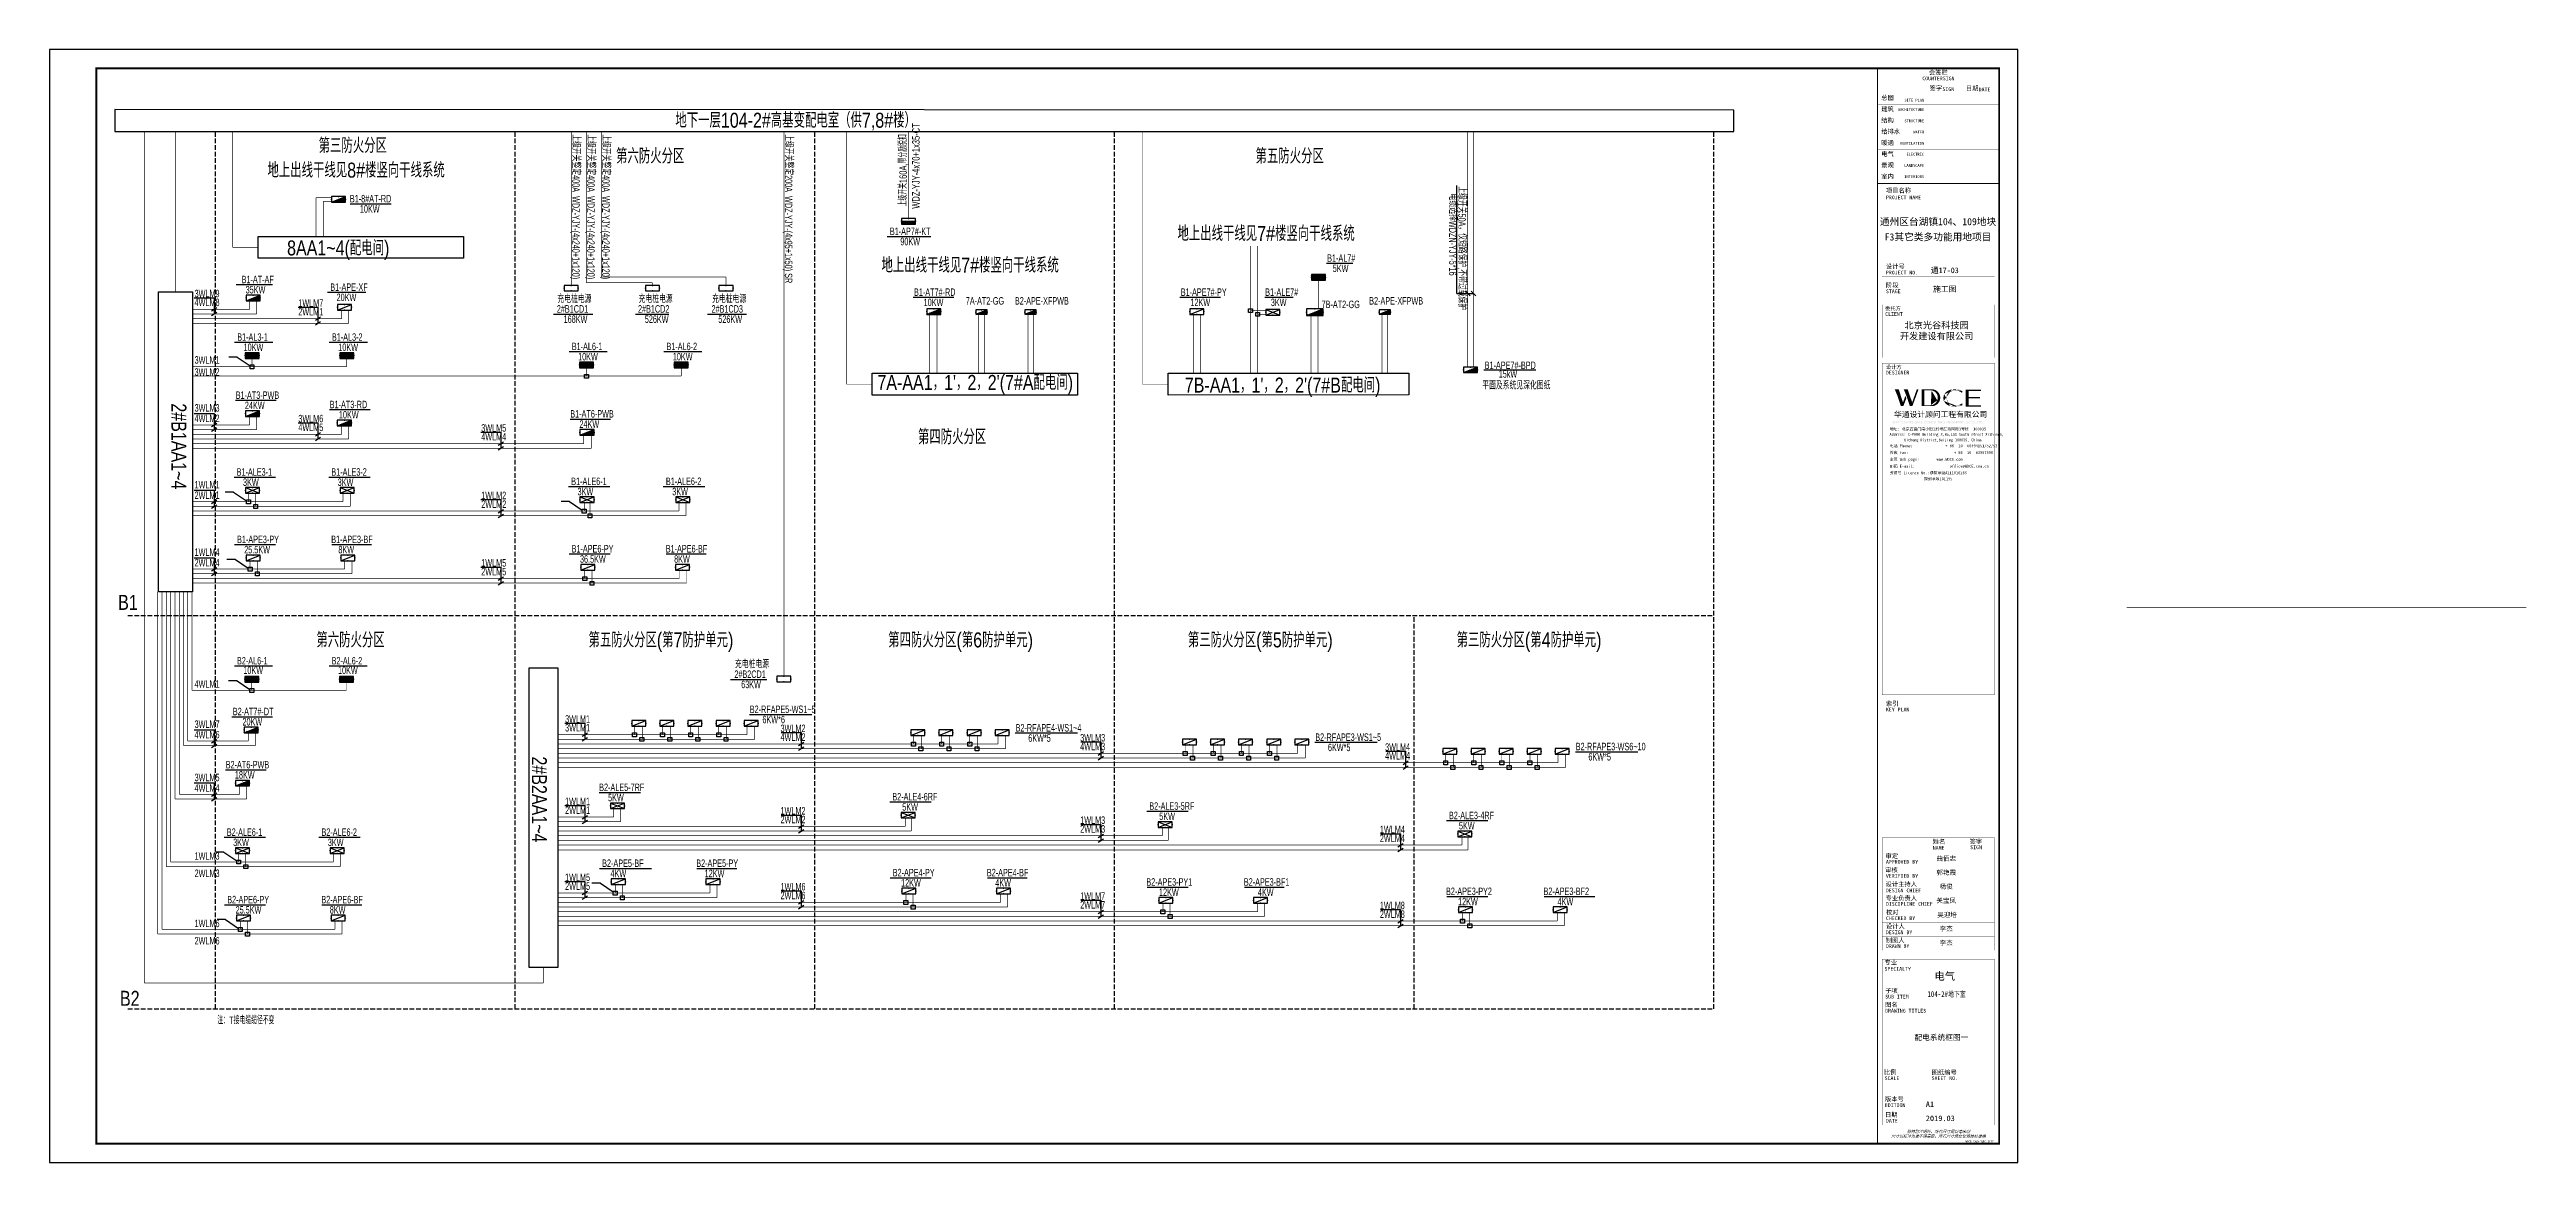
# Model space of a CAD drawing. Extents: x 776418 to 2076422, y -1170708 to 498544.
# Drawn here: x 908431 to 1040682, y 183709 to 243109 of the extents above; entities that cross this region are included whole.
import ezdxf
from ezdxf.enums import TextEntityAlignment as Align

# ---------------------------------------------------------------- set-up
doc = ezdxf.new("R2010")
doc.units = 0
doc.header["$LTSCALE"] = 1000
doc.header["$MEASUREMENT"] = 0
doc.linetypes.add('DASH', pattern=[0.35, 0.25, -0.1])
doc.layers.get('0').update_dxf_attribs({"linetype": 'CONTINUOUS'})
for name, color, linetype in [('D-TEXT', 7, 'CONTINUOUS'), ('DOTLN', 2, 'DASH'), ('EL-TEXT', 3, 'CONTINUOUS'), ('EQUIP-消防', 80, 'CONTINUOUS'), ('EQUIP-箱柜', 3, 'CONTINUOUS'), ('SHEET_LINE', 6, 'CONTINUOUS'), ('SHEET_TEXT', 7, 'CONTINUOUS'), ('TEL_TEXT', 3, 'CONTINUOUS'), ('TEL_TITLE', 7, 'CONTINUOUS'), ('WIRE-动力', 2, 'CONTINUOUS'), ('WIRE-照明', 1, 'CONTINUOUS'), ('WIRE-系统', 4, 'CONTINUOUS'), ('WIRE-通讯', 4, 'CONTINUOUS'), ('字', 7, 'CONTINUOUS')]:
    doc.layers.add(name, color=color, linetype=linetype)
doc.styles.add('_JD', font='ros.shx', dxfattribs={"width": 0.8, "bigfont": 'JD.shx'})
doc.styles.add('_TCH_LABEL', font='COMPLEX', dxfattribs={"bigfont": 'GBCBIG'})
doc.styles.add('华文细黑', font='STXIHEI.TTF')

msp = doc.modelspace()

# ---------------------------------------------------------------- texts
at = {"layer": 'D-TEXT', "style": '_JD', "width": 0.6}
for s, p in [('WDZ-YJY-4x70+1x35-CT', (954889, 234615)), ('上级开关160A,带分励脱扣', (954203, 234735))]:
    msp.add_text(s, height=400, rotation=90, dxfattribs=at).set_placement(p)
msp.add_text('注：T接电缆缆径不变', height=400, dxfattribs=at).set_placement((917390, 191094))
at = {"layer": 'EL-TEXT', "color": 255, "style": '华文细黑'}
msp.add_text('配电系统框图一', height=294, dxfattribs=at).set_placement((1008001, 190237, 0))
at = {"layer": 'SHEET_TEXT', "style": '华文细黑'}
msp.add_text('吴迎培', height=250, dxfattribs=at).set_placement((1009223, 197056), align=Align.TOP_LEFT)
for tag, p in [('曲佰忠', (1009700, 200064)), ('郭艳霞', (1009700, 199314)), ('杨俊', (1009700, 198564)), ('关宝凤', (1009700, 197814)), ('李杰', (1009700, 196314)), ('李杰', (1009700, 195564))]:
    msp.add_attdef(tag, text='', height=250, dxfattribs=at).set_placement(p, align=Align.TOP_CENTER)
at = {"layer": 'TEL_TEXT', "style": '_JD'}
for s, height, width, p in [('地下一层104-2#高基变配电室（供7,8#楼）', 800, 0.8, (941846, 238938)), ('第三防火分区', 800, 0.8, (922799, 237586)), ('地上出线干线见8#楼竖向干线系统', 800, 0.8, (920068, 236275)), ('第六防火分区', 800, 0.8, (938679, 237027)), ('第五防火分区', 800, 0.8, (972822, 237027)), ('8AA1~4(配电间)', 800, 0.8, (921114, 232120)), ('地上出线干线见7#楼竖向干线系统', 800, 0.8, (968655, 232894)), ('地上出线干线见7#楼竖向干线系统', 800, 0.8, (952853, 231204)), ('20KW', 400, 0.7, (923758, 229684)), ('10KW', 400, 0.7, (918792, 227018)), ('10KW', 400, 0.7, (923848, 227018)), ('10KW', 400, 0.7, (936655, 226518)), ('10KW', 400, 0.7, (941711, 226518)), ("7A-AA1，1'，2，2'(7#A配电间)", 800, 0.8, (952635, 224942)), ("7B-AA1，1'，2，2'(7#B配电间)", 800, 0.8, (969047, 224802)), ('第四防火分区', 800, 0.8, (954799, 222039)), ('B1', 800, 0.8, (912095, 213203)), ('第六防火分区', 800, 0.8, (922679, 211200)), ('第五防火分区(第7防护单元)', 800, 0.8, (937209, 211200)), ('第四防火分区(第6防护单元)', 800, 0.8, (953209, 211200)), ('第三防火分区(第5防护单元)', 800, 0.8, (969209, 211200)), ('第三防火分区(第4防护单元)', 800, 0.8, (983560, 211200)), ('10KW', 400, 0.7, (918780, 209781)), ('10KW', 400, 0.7, (923835, 209781)), ('6KW*6', 400, 0.7, (946494, 207150)), ('6KW*5', 400, 0.7, (960688, 206162)), ('6KW*5', 400, 0.7, (976688, 205662)), ('6KW*5', 400, 0.7, (990596, 205162)), ('B2', 800, 0.8, (912193, 192069))]:
    msp.add_text(s, height=height, dxfattribs=dict(at, width=width)).set_placement(p)
at = {"layer": 'TEL_TEXT', "color": 7, "style": '_JD', "width": 0.7}
for s, p in [('上级开关整定400A  WDZ-YJY-(4x240+1x120)', (936338, 238590)), ('上级开关整定400A  WDZ-YJY-(4x240+1x120)', (937138, 238590)), ('上级开关整定400A  WDZ-YJY-(4x240+1x120)', (937938, 238590)), ('上级开关整定200A  WDZ-YJY-(4x95+1x50) SR', (947692, 238590)), ('上级开关50A，仅短路保护,不带过载保护', (983651, 235813)), ('电缆选择WDZN-YJY-5*16', (983157, 235421))]:
    msp.add_text(s, height=400, rotation=270, dxfattribs=at).set_placement(p)
for s, p in [('B1-8#AT-RD', (924468, 234949)), ('10KW', (925001, 234404)), ('B1-AP7#-KT', (953300, 233209)), ('90KW', (953860, 232663)), ('B1-AL7#', (976647, 231780)), ('5KW', (976947, 231234)), ('B1-AT-AF', (918687, 230638)), ('35KW', (918904, 230092)), ('B1-APE-XF', (923420, 230229)), ('B1-AT7#-RD', (954590, 229962)), ('B1-APE7#-PY', (968833, 229962)), ('B1-ALE7#', (973340, 229962)), ('2#B1CD1', (935518, 229066)), ('充电桩电源', (935546, 229588)), ('168KW', (935880, 228520)), ('2#B1CD2', (939853, 229066)), ('充电桩电源', (939882, 229588)), ('526KW', (940215, 228520)), ('2#B1CD3', (943778, 229066)), ('充电桩电源', (943807, 229588)), ('526KW', (944141, 228520)), ('10KW', (955104, 229416)), ('7A-AT2-GG', (957355, 229496)), ('B2-APE-XFPWB', (959976, 229496)), ('12KW', (969348, 229416)), ('3KW', (973641, 229416)), ('7B-AT2-GG', (976350, 229309)), ('B2-APE-XFPWB', (978892, 229496)), ('B1-AL3-1', (918454, 227564)), ('B1-AL3-2', (923509, 227564)), ('B1-AL6-1', (936317, 227064)), ('B1-AL6-2', (941372, 227064)), ('B1-APE7#-BPD', (985058, 226059)), ('B1-AT3-PWB', (918374, 224464)), ('平面及系统见深化图纸', (984929, 224975)), ('15kW', (985808, 225598)), ('24KW', (918863, 223918)), ('B1-AT3-RD', (923393, 223964)), ('10KW', (923882, 223418)), ('B1-AT6-PWB', (936237, 223464)), ('24KW', (936726, 222918)), ('B1-ALE3-1', (918423, 220364)), ('3KW', (918761, 219818)), ('B1-ALE3-2', (923478, 220364)), ('3KW', (923816, 219818)), ('B1-ALE6-1', (936286, 219864)), ('3KW', (936624, 219318)), ('B1-ALE6-2', (941341, 219864)), ('3KW', (941679, 219318)), ('B1-APE3-PY', (918445, 216764)), ('B1-APE3-BF', (923472, 216764)), ('25.5KW', (918827, 216218)), ('8KW', (923854, 216218)), ('B1-APE6-PY', (936308, 216264)), ('36.5KW', (936755, 215718)), ('B1-APE6-BF', (941335, 216264)), ('8KW', (941782, 215718)), ('B2-AL6-1', (918441, 210287)), ('B2-AL6-2', (923492, 210287)), ('充电桩电源', (945026, 210091)), ('2#B2CD1', (944998, 209569)), ('63KW', (945360, 209023)), ('B2-AT7#-DT', (918218, 207576)), ('B2-RFAPE5-WS1~5', (945820, 207696)), ('20KW', (918733, 207030)), ('B2-RFAPE4-WS1~4', (960013, 206708)), ('B2-RFAPE3-WS1~5', (976013, 206208)), ('B2-AT6-PWB', (917840, 204739)), ('B2-RFAPE3-WS6~10', (989921, 205708)), ('18KW', (918329, 204194)), ('B2-ALE5-7RF', (937779, 203531)), ('5KW', (938253, 202985)), ('B2-ALE4-6RF', (953431, 203031)), ('5KW', (953961, 202485)), ('B2-ALE3-5RF', (967153, 202531)), ('5KW', (967683, 201985)), ('B2-ALE3-4RF', (983153, 202031)), ('B2-ALE6-1', (917897, 201139)), ('B2-ALE6-2', (922952, 201139)), ('5KW', (983683, 201485)), ('3KW', (918236, 200594)), ('3KW', (923291, 200594)), ('B2-APE5-BF', (937937, 199480)), ('B2-APE5-PY', (942964, 199480)), ('4KW', (938384, 198934)), ('12KW', (943411, 198934)), ('B2-APE4-PY', (953453, 198980)), ('12KW', (953900, 198434)), ('B2-APE4-BF', (958480, 198980)), ('4KW', (958927, 198434)), ('B2-APE3-PY1', (966995, 198480)), ('B2-APE3-BF1', (972202, 198480)), ('B2-APE3-PY2', (982995, 197980)), ('B2-APE3-BF2', (988202, 197980)), ('B2-APE6-PY', (917920, 197539)), ('25.5KW', (918367, 196994)), ('B2-APE6-BF', (922946, 197539)), ('8KW', (923394, 196994)), ('12KW', (967669, 197934)), ('4KW', (972949, 197934)), ('12KW', (983639, 197434)), ('4KW', (988949, 197434))]:
    msp.add_text(s, height=400, dxfattribs=at).set_placement(p)
at = {"layer": 'TEL_TEXT', "color": 0, "style": '_JD', "width": 0.7}
for s, p in [('3WLM9', (916176, 229885)), ('4WLM8', (916176, 229417)), ('2WLM1', (921716, 228917)), ('1WLM7', (921715, 229385)), ('3WLM1', (916176, 226343)), ('3WLM2', (916176, 225699)), ('4WLM2', (916176, 223223)), ('3WLM3', (916176, 223782)), ('3WLM6', (921715, 223211)), ('4WLM5', (921716, 222743)), ('4WLM4', (931483, 222243)), ('3WLM5', (931482, 222711)), ('1WLM1', (916176, 219682)), ('2WLM1', (916176, 219123)), ('2WLM2', (931483, 218643)), ('1WLM2', (931482, 219111)), ('2WLM4', (916176, 215523)), ('1WLM4', (916176, 216082)), ('1WLM5', (931482, 215511)), ('2WLM5', (931483, 215043)), ('4WLM1', (916176, 209047)), ('4WLM6', (916176, 206342)), ('3WLM7', (916176, 206900)), ('3WLM1', (935959, 207179)), ('3WLM1', (935960, 206712)), ('4WLM2', (947462, 206212)), ('3WLM2', (947462, 206679)), ('3WLM3', (963462, 206179)), ('4WLM3', (963462, 205712)), ('4WLM4', (979743, 205212)), ('3WLM4', (979742, 205679)), ('4WLM4', (916176, 203499)), ('3WLM5', (916176, 204057)), ('2WLM1', (935960, 202310)), ('1WLM1', (935959, 202778)), ('1WLM2', (947462, 202278)), ('2WLM2', (947462, 201810)), ('2WLM3', (963462, 201310)), ('1WLM3', (963462, 201778)), ('2WLM4', (979462, 200810)), ('1WLM4', (979462, 201278)), ('1WLM3', (916176, 199868)), ('2WLM3', (916176, 198943)), ('2WLM5', (935960, 198259)), ('1WLM5', (935959, 198727)), ('1WLM6', (947462, 198227)), ('2WLM6', (947462, 197759)), ('2WLM7', (963462, 197259)), ('1WLM7', (963462, 197727)), ('2WLM8', (979462, 196759)), ('1WLM8', (979462, 197227)), ('2WLM6', (916176, 195343)), ('1WLM6', (916176, 196268))]:
    msp.add_text(s, height=400, dxfattribs=at).set_placement(p)
at = {"layer": 'TEL_TEXT', "style": '_JD', "width": 0.8}
for s, p in [('2#B1AA1~4', (914941, 224225)), ('2#B2AA1~4', (934184, 205378))]:
    msp.add_text(s, height=800, rotation=270, dxfattribs=at).set_placement(p)
at = {"layer": '字', "style": '华文细黑', "width": 0.75}
msp.add_text('104-2#地下室', height=300, dxfattribs=at).set_placement((1008698, 192545))

# ---------------------------------------------------------------- blocks, each defined once
blk = doc.blocks.new('*X1')
at = {"color": 0}
for p, q in [((-250, 33), (-83, 200)), ((-250, 68), (-118, 200)), ((-250, 104), (-154, 200)), ((-250, 139), (-189, 200)), ((-250, 174), (-224, 200)), ((-247, 0), (-47, 200)), ((-212, 0), (-12, 200)), ((-177, 0), (23, 200)), ((-141, 0), (59, 200)), ((-106, 0), (94, 200)), ((-71, 0), (129, 200)), ((-35, 0), (165, 200)), ((0, 0), (200, 200)), ((35, 0), (235, 200)), ((71, 0), (250, 179)), ((106, 0), (250, 144)), ((141, 0), (250, 109)), ((177, 0), (250, 73)), ((212, 0), (250, 38)), ((247, 0), (250, 3))]:
    blk.add_line(p, q, dxfattribs=at)
blk = doc.blocks.new('$equip$00001421')
for p, q in [((0.75, 0.6), (-0.75, 0.6)), ((-0.75, 0.6), (-0.75, 0)), ((-0.75, 0), (0.75, 0)), ((0.75, 0), (0.75, 0.6))]:
    blk.add_line(p, q)
at = {"const_width": 0.6}
blk.add_lwpolyline([(-0.75, 0.3), (0.75, 0.3)], dxfattribs=at)
for p in [(-0.75, 0.3), (0, 0.6), (0, 0), (0.75, 0.3)]:
    blk.add_point(p)
at = {"xscale": 0.00300000000061118, "yscale": 0.00300000000061118, "zscale": 0.00300000000061118}
blk.add_blockref('*X1', (0, 0), dxfattribs=at)
at = {"style": '_TCH_LABEL', "flags": 9}
blk.add_attdef('A', (0, 0), '', height=0.00002, dxfattribs=at)
blk = doc.blocks.new('$equip$00001424')
for p, q in [((-0.75, 0), (0.75, 0.6)), ((-0.75, 0.6), (0.75, 0)), ((0.75, 0.6), (-0.75, 0.6)), ((-0.75, 0.6), (-0.75, 0)), ((-0.75, 0), (0.75, 0)), ((0.75, 0), (0.75, 0.6))]:
    blk.add_line(p, q)
for p in [(-0.75, 0.3), (0, 0.6), (0, 0), (0.75, 0.3)]:
    blk.add_point(p)
at = {"style": '_TCH_LABEL', "flags": 9}
blk.add_attdef('A', (0, 0), '', height=0.00002, dxfattribs=at)
blk = doc.blocks.new('$equip$00001416')
for p, q in [((0.75, 0.6), (-0.75, 0.6)), ((-0.75, 0), (0.75, 0.6)), ((-0.75, 0.6), (-0.75, 0)), ((-0.75, 0), (0.75, 0)), ((0.75, 0), (0.75, 0.6))]:
    blk.add_line(p, q)
for p in [(-0.75, 0.3), (0, 0.6), (0, 0), (0.75, 0.3)]:
    blk.add_point(p)
at = {"style": '_TCH_LABEL', "flags": 9}
blk.add_attdef('A', (0, 0), '', height=0.00002, dxfattribs=at)
blk = doc.blocks.new('*X10')
at = {"color": 0}
for p, q in [((-247, 0), (-246, 2)), ((-212, 0), (-187, 25)), ((-177, 0), (-128, 49)), ((-141, 0), (-69, 72)), ((-106, 0), (-10, 96)), ((-71, 0), (49, 120)), ((-35, 0), (108, 143)), ((0, 0), (167, 167)), ((35, 0), (226, 190)), ((71, 0), (250, 179)), ((106, 0), (250, 144)), ((141, 0), (250, 109)), ((177, 0), (250, 73)), ((212, 0), (250, 38)), ((247, 0), (250, 3))]:
    blk.add_line(p, q, dxfattribs=at)
blk = doc.blocks.new('$equip$00001425')
for p, q in [((-0.75, 0), (0.75, 0.6)), ((0.75, 0.6), (-0.75, 0.6)), ((-0.75, 0.6), (-0.75, 0)), ((-0.75, 0), (0.75, 0)), ((0.75, 0), (0.75, 0.6))]:
    blk.add_line(p, q)
for p in [(-0.75, 0.3), (0, 0.6), (0, 0), (0.75, 0.3)]:
    blk.add_point(p)
blk.add_solid([(-0.75, 0), (0.75, 0), (0.75, 0.6)])
at = {"xscale": 0.00300000000061118, "yscale": 0.00300000000061118, "zscale": 0.00300000000061118}
blk.add_blockref('*X10', (0, 0), dxfattribs=at)
at = {"style": '_TCH_LABEL', "flags": 9}
blk.add_attdef('A', (0, 0), '', height=0.00002, dxfattribs=at)
blk = doc.blocks.new('*X12')
at = {"color": 0}
for p, q in [((-250, 33), (-183, 100)), ((-250, 68), (-218, 100)), ((-247, 0), (-147, 100)), ((-212, 0), (-112, 100)), ((-177, 0), (-77, 100)), ((-141, 0), (-41, 100)), ((-106, 0), (-6, 100)), ((-71, 0), (29, 100)), ((-35, 0), (65, 100)), ((0, 0), (100, 100)), ((35, 0), (135, 100)), ((71, 0), (171, 100)), ((106, 0), (206, 100)), ((141, 0), (241, 100)), ((177, 0), (250, 73)), ((212, 0), (250, 38)), ((247, 0), (250, 3))]:
    blk.add_line(p, q, dxfattribs=at)
blk = doc.blocks.new('$equip$00001414')
for p, q in [((0.75, 0.6), (-0.75, 0.6)), ((-0.75, 0.6), (-0.75, 0)), ((-0.75, 0.3), (0.75, 0.3)), ((-0.75, 0), (0.75, 0)), ((0.75, 0), (0.75, 0.6))]:
    blk.add_line(p, q)
at = {"const_width": 0.3}
blk.add_lwpolyline([(-0.75, 0.15), (0.75, 0.15)], dxfattribs=at)
for p in [(-0.75, 0.3), (0, 0.6), (0, 0), (0.75, 0.3)]:
    blk.add_point(p)
at = {"xscale": 0.00300000000061118, "yscale": 0.00300000000061118, "zscale": 0.00300000000061118}
blk.add_blockref('*X12', (0, 0), dxfattribs=at)
at = {"style": '_TCH_LABEL', "flags": 9}
blk.add_attdef('A', (0, 0), '', height=0.00002, dxfattribs=at)
blk = doc.blocks.new('WDCE Copyright200X')
at = {"const_width": 0.016}
blk.add_lwpolyline([(-10.6, 1.3, 1), (-11.4, 1.3, 1)], format="xyb", close=True, dxfattribs=at)
at = {"style": '华文细黑'}
for s, p in [('WDCE ', (-11.5, 0.5)), ('     Copyright ', (-3.5, 0.5))]:
    blk.add_text(s, height=1, dxfattribs=at).set_placement(p, align=Align.BOTTOM_RIGHT)
blk.add_text('c', height=0.6, dxfattribs=at).set_placement((-11, 1.3), align=Align.MIDDLE_CENTER)
blk.add_attdef('200X', text='', height=1, dxfattribs=at).set_placement((-0.5, 0.5), align=Align.BOTTOM_RIGHT)
blk = doc.blocks.new('A$C69861949')
at = {"ltscale": 0.001}
h = blk.add_hatch(color=1, dxfattribs=at)
edge = h.paths.add_edge_path()
edge.add_line((6.2, 4.5), (5.7, 5.7))
edge.add_line((5.7, 5.7), (4.4, 2.2))
edge.add_line((4.4, 2.2), (2.1, 9.2))
edge.add_line((2.1, 9.2), (0, 9.2))
edge.add_arc((-16.4, 0.2), 18.7, 17.5872, 28.7762, ccw=False)
edge.add_line((1.4, 5.8), (3.3, 0.2))
edge.add_line((3.3, 0.2), (4.6, 0.2))
edge.add_line((4.6, 0.2), (6.2, 4.5))
h = blk.add_hatch(color=256, dxfattribs=at)
edge = h.paths.add_edge_path()
edge.add_line((12.7, 9.2), (11.8, 9.2))
edge.add_line((11.8, 9.2), (9.3, 2.2))
edge.add_line((9.3, 2.2), (6.9, 9.2))
edge.add_line((6.9, 9.2), (4.8, 9.2))
edge.add_arc((-11.6, 0.2), 18.7, 17.5872, 28.7762, ccw=False)
edge.add_line((6.2, 5.8), (8.1, 0.2))
edge.add_line((8.1, 0.2), (9.4, 0.2))
edge.add_line((9.4, 0.2), (12.7, 9.2))
h = blk.add_hatch(color=256, dxfattribs=at)
edge = h.paths.add_edge_path(flags=16)
edge.add_line((15.8, 8.6), (19.6, 8.6))
edge.add_arc((19.2, 4.8), 3.78, -23.1418, 82.9442, ccw=False)
edge.add_arc((18.6, 5), 4.42, 278.685, 337.5263, ccw=False)
edge.add_line((19.2, 0.7), (15.8, 0.7))
edge.add_line((15.8, 0.7), (15.8, 8.6))
edge = h.paths.add_edge_path()
edge.add_line((19.8, 9.2), (14.3, 9.2))
edge.add_line((14.3, 9.2), (14.3, 0.2))
edge.add_line((14.3, 0.2), (19.8, 0.2))
edge.add_arc((19.8, 4.7), 4.5, 270, 450)
h = blk.add_hatch(color=256, dxfattribs=at)
edge = h.paths.add_edge_path()
edge.add_arc((32.1, 5.3), 4.85, 246.0393, 272.6902)
edge.add_arc((32, 6.9), 6.49, 272.7072, 286.0208)
edge.add_arc((32.4, 6.8), 6.25, 283.4194, 305.53)
edge.add_line((36, 1.7), (36, 0.7))
edge.add_arc((33, 7.2), 7.17, 276.4266, 294.9218, ccw=False)
edge.add_arc((32.3, 12.9), 12.9, 257.7178, 276.4266, ccw=False)
edge.add_arc((30.7, 5.1), 4.95, 205.7856, 257.7178, ccw=False)
edge.add_arc((31.4, 4.5), 5.41, 157.6279, 196.1138, ccw=False)
edge.add_arc((31.4, 3.2), 6.01, 98.7561, 146.4478, ccw=False)
edge.add_arc((32, -1.3), 10.6, 83.9971, 98.116, ccw=False)
edge.add_arc((32.4, 0.8), 8.38, 63.158, 85.4353, ccw=False)
edge.add_line((36.2, 8.3), (35.9, 7.3))
edge.add_arc((31.1, 1.1), 7.81, 52.0262, 73.2155)
edge.add_arc((32.2, 4.9), 3.84, 73.2155, 96.604)
edge.add_arc((32.4, 3.3), 5.47, 96.604, 125.55)
edge.add_arc((31.3, 4.8), 3.68, 125.55, 164.03)
edge.add_arc((31.7, 4.7), 4.06, 164.03, 213.6257)
edge.add_arc((32, 4.8), 4.37, 213.6257, 245.272)
blk.add_hatch(color=256, dxfattribs=at).paths.add_polyline_path([(45.6, 5.1), (39.4, 5.1), (39.4, 8.3), (46.1, 8.3), (46.1, 9), (37.8, 9), (37.8, 0), (46.1, 0), (46.1, 0.7), (39.4, 0.7), (39.4, 4.4), (45.6, 4.4)])
blk = doc.blocks.new('A$C51FB5BAD')
at = {"layer": 'SHEET_TEXT'}
h = blk.add_hatch(color=256, dxfattribs=at)
h.paths.add_polyline_path([(-886, -18950), (-883, -18943), (-875, -18940), (-867, -18943), (-864, -18950), (-867, -18958), (-875, -18961), (-883, -18958)])
h.paths.add_polyline_path([(-994, -18829), (-1021, -18829), (-1021, -18959), (-980, -18959), (-972, -18959), (-959, -18957), (-949, -18955), (-941, -18951), (-1009, -18947), (-1009, -18842), (-999, -18842), (-943, -18838), (-954, -18833), (-959, -18832), (-968, -18830), (-980, -18829)])
h.paths.add_polyline_path([(-943, -18838), (-999, -18842), (-997, -18842), (-984, -18842), (-973, -18843), (-964, -18844), (-963, -18844), (-952, -18848), (-943, -18854), (-943, -18854), (-935, -18862), (-930, -18872), (-929, -18874), (-926, -18884), (-925, -18896), (-925, -18896), (-926, -18908), (-929, -18918), (-934, -18927), (-941, -18935), (-949, -18941), (-959, -18944), (-960, -18944), (-968, -18946), (-980, -18946), (-994, -18947), (-1009, -18947), (-941, -18951), (-933, -18946), (-926, -18938), (-919, -18929), (-919, -18928), (-915, -18918), (-913, -18907), (-912, -18896), (-912, -18889), (-914, -18878), (-917, -18868), (-918, -18864), (-924, -18854), (-931, -18846), (-934, -18844)])
h.paths.add_polyline_path([(-1040, -18829), (-1111, -18829), (-1111, -18842), (-1082, -18842), (-1082, -18959), (-1069, -18959), (-1069, -18842), (-1040, -18842)])
h.paths.add_polyline_path([(-1168, -18829), (-1181, -18829), (-1181, -18959), (-1118, -18959), (-1118, -18946), (-1168, -18946)])
h.paths.add_polyline_path([(-1221, -18935), (-1209, -18941), (-1227, -18974), (-1236, -18970)])
h.paths.add_polyline_path([(-1281, -18950), (-1277, -18943), (-1270, -18940), (-1262, -18943), (-1259, -18950), (-1262, -18958), (-1270, -18961), (-1277, -18958)])
h.paths.add_polyline_path([(-1377, -18826), (-1378, -18826), (-1390, -18827), (-1400, -18830), (-1410, -18835), (-1412, -18836), (-1376, -18838), (-1365, -18839), (-1355, -18842), (-1346, -18848), (-1337, -18855), (-1330, -18863), (-1325, -18872), (-1322, -18883), (-1321, -18894), (-1321, -18894), (-1322, -18906), (-1325, -18916), (-1330, -18925), (-1337, -18934), (-1345, -18941), (-1354, -18946), (-1365, -18949), (-1376, -18949), (-1339, -18952), (-1330, -18945), (-1323, -18938), (-1316, -18928), (-1315, -18926), (-1311, -18916), (-1308, -18905), (-1307, -18894), (-1307, -18891), (-1309, -18880), (-1312, -18870), (-1316, -18860), (-1318, -18857), (-1324, -18849), (-1332, -18841), (-1341, -18835), (-1344, -18833), (-1354, -18829), (-1365, -18827)])
h.paths.add_polyline_path([(-1412, -18836), (-1421, -18843), (-1429, -18851), (-1435, -18860), (-1436, -18862), (-1441, -18873), (-1443, -18883), (-1444, -18895), (-1444, -18897), (-1443, -18908), (-1440, -18919), (-1435, -18929), (-1434, -18930), (-1427, -18939), (-1419, -18947), (-1410, -18953), (-1407, -18954), (-1397, -18959), (-1387, -18961), (-1375, -18962), (-1373, -18962), (-1362, -18961), (-1351, -18958), (-1341, -18953), (-1339, -18952), (-1376, -18949), (-1386, -18949), (-1396, -18946), (-1406, -18941), (-1414, -18933), (-1421, -18925), (-1426, -18916), (-1429, -18906), (-1431, -18895), (-1431, -18894), (-1429, -18883), (-1426, -18873), (-1422, -18863), (-1415, -18855), (-1407, -18848), (-1398, -18843), (-1387, -18840), (-1376, -18838)])
h.paths.add_polyline_path([(-1521, -18826), (-1525, -18826), (-1536, -18827), (-1547, -18830), (-1557, -18835), (-1559, -18836), (-1521, -18838), (-1511, -18839), (-1500, -18842), (-1491, -18846), (-1482, -18853), (-1474, -18861), (-1464, -18853), (-1471, -18846), (-1479, -18839), (-1489, -18833), (-1499, -18829), (-1510, -18827)])
h.paths.add_polyline_path([(-1559, -18836), (-1568, -18842), (-1576, -18850), (-1582, -18859), (-1583, -18861), (-1588, -18871), (-1590, -18882), (-1591, -18893), (-1590, -18905), (-1588, -18915), (-1584, -18925), (-1579, -18934), (-1571, -18943), (-1571, -18943), (-1563, -18950), (-1520, -18950), (-1521, -18950), (-1533, -18949), (-1543, -18946), (-1553, -18941), (-1561, -18934), (-1561, -18934), (-1568, -18925), (-1574, -18916), (-1576, -18906), (-1577, -18894), (-1577, -18894), (-1576, -18883), (-1573, -18873), (-1568, -18863), (-1561, -18855), (-1560, -18855), (-1552, -18848), (-1542, -18843), (-1532, -18840), (-1521, -18838)])
h.paths.add_polyline_path([(-1474, -18929), (-1481, -18935), (-1489, -18941), (-1499, -18946), (-1509, -18949), (-1520, -18950), (-1563, -18950), (-1554, -18955), (-1544, -18959), (-1533, -18961), (-1521, -18962), (-1510, -18961), (-1499, -18959), (-1489, -18955), (-1481, -18951), (-1472, -18945), (-1464, -18936)])
h.paths.add_polyline_path([(-1713, -18826), (-1715, -18826), (-1727, -18827), (-1737, -18829), (-1747, -18833), (-1756, -18839), (-1764, -18846), (-1770, -18853), (-1776, -18862), (-1781, -18872), (-1783, -18883), (-1784, -18894), (-1784, -18903), (-1781, -18914), (-1777, -18924), (-1771, -18933), (-1764, -18942), (-1761, -18944), (-1753, -18951), (-1711, -18950), (-1714, -18950), (-1725, -18948), (-1735, -18945), (-1745, -18940), (-1753, -18933), (-1754, -18933), (-1761, -18924), (-1766, -18914), (-1769, -18904), (-1770, -18893), (-1770, -18887), (-1768, -18876), (-1763, -18866), (-1759, -18860), (-1751, -18852), (-1741, -18846), (-1734, -18843), (-1723, -18840), (-1712, -18839), (-1672, -18837), (-1681, -18832), (-1692, -18829), (-1702, -18827)])
h.paths.add_polyline_path([(-1672, -18837), (-1712, -18839), (-1709, -18839), (-1698, -18841), (-1687, -18844), (-1681, -18847), (-1672, -18853), (-1663, -18860), (-1654, -18851), (-1654, -18851), (-1663, -18843)])
h.paths.add_polyline_path([(-1646, -18897), (-1702, -18897), (-1702, -18909), (-1660, -18909), (-1661, -18911), (-1664, -18922), (-1669, -18931), (-1677, -18939), (-1679, -18941), (-1689, -18946), (-1699, -18949), (-1711, -18950), (-1753, -18951), (-1744, -18956), (-1734, -18959), (-1723, -18961), (-1711, -18962), (-1703, -18962), (-1692, -18960), (-1681, -18957), (-1672, -18951), (-1664, -18945), (-1659, -18938), (-1653, -18930), (-1649, -18920), (-1647, -18909)])
h.paths.add_polyline_path([(-1918, -18829), (-1908, -18861), (-1822, -18959), (-1832, -18929)])
h.paths.add_polyline_path([(-1918, -18829), (-1921, -18829), (-1921, -18959), (-1908, -18959), (-1908, -18861)])
h.paths.add_polyline_path([(-1819, -18829), (-1832, -18829), (-1832, -18929), (-1822, -18959), (-1819, -18959)])
h.paths.add_polyline_path([(-1964, -18829), (-1951, -18829), (-1951, -18959), (-1964, -18959)])
h.paths.add_polyline_path([(-2045, -18829), (-2071, -18829), (-2071, -18959), (-2058, -18959), (-2058, -18899), (-2051, -18899), (-2020, -18898), (-2010, -18895), (-2002, -18890), (-2058, -18886), (-2058, -18842), (-2035, -18842), (-2002, -18837), (-2005, -18835), (-2016, -18831), (-2021, -18830), (-2031, -18829)])
h.paths.add_polyline_path([(-2002, -18837), (-2035, -18842), (-2032, -18842), (-2020, -18843), (-2011, -18847), (-2006, -18853), (-2004, -18864), (-2005, -18873), (-2011, -18881), (-2013, -18882), (-2023, -18885), (-2036, -18886), (-2058, -18886), (-2002, -18890), (-1996, -18884), (-1991, -18875), (-1990, -18864), (-1990, -18859), (-1993, -18849), (-1995, -18846)])
h.paths.add_polyline_path([(-2020, -18898), (-2051, -18899), (-2035, -18899), (-2032, -18899)], flags=17)
h.paths.add_polyline_path([(-2051, -18899), (-2004, -18959), (-1988, -18959), (-2035, -18899)])
h.paths.add_polyline_path([(-2094, -18829), (-2169, -18829), (-2169, -18959), (-2095, -18959), (-2095, -18946), (-2156, -18946), (-2156, -18895), (-2095, -18895), (-2095, -18882), (-2156, -18882), (-2156, -18842), (-2094, -18842)])
h.paths.add_polyline_path([(-2191, -18829), (-2265, -18829), (-2265, -18959), (-2192, -18959), (-2192, -18946), (-2252, -18946), (-2252, -18895), (-2192, -18895), (-2192, -18882), (-2252, -18882), (-2252, -18842), (-2191, -18842)])
h.paths.add_polyline_path([(-2396, -18829), (-2386, -18861), (-2300, -18959), (-2310, -18929)])
h.paths.add_polyline_path([(-2396, -18829), (-2399, -18829), (-2399, -18959), (-2386, -18959), (-2386, -18861)])
h.paths.add_polyline_path([(-2297, -18829), (-2310, -18829), (-2310, -18929), (-2300, -18959), (-2297, -18959)])
h.paths.add_polyline_path([(-2442, -18829), (-2429, -18829), (-2429, -18959), (-2442, -18959)])
h.paths.add_polyline_path([(-2523, -18826), (-2525, -18826), (-2536, -18827), (-2547, -18829), (-2557, -18833), (-2566, -18839), (-2574, -18846), (-2580, -18853), (-2586, -18862), (-2590, -18872), (-2593, -18883), (-2594, -18894), (-2593, -18903), (-2591, -18914), (-2587, -18924), (-2581, -18933), (-2574, -18942), (-2571, -18944), (-2563, -18951), (-2520, -18950), (-2524, -18950), (-2535, -18948), (-2545, -18945), (-2554, -18940), (-2563, -18933), (-2563, -18933), (-2571, -18924), (-2576, -18914), (-2579, -18904), (-2580, -18893), (-2580, -18887), (-2577, -18876), (-2572, -18866), (-2568, -18860), (-2560, -18852), (-2551, -18846), (-2544, -18843), (-2533, -18840), (-2522, -18839), (-2482, -18837), (-2491, -18832), (-2501, -18829), (-2512, -18827)])
h.paths.add_polyline_path([(-2482, -18837), (-2522, -18839), (-2519, -18839), (-2508, -18841), (-2497, -18844), (-2491, -18847), (-2482, -18853), (-2473, -18860), (-2463, -18851), (-2463, -18851), (-2472, -18843)])
h.paths.add_polyline_path([(-2455, -18897), (-2511, -18897), (-2511, -18909), (-2470, -18909), (-2470, -18911), (-2474, -18922), (-2479, -18931), (-2487, -18939), (-2489, -18941), (-2498, -18946), (-2509, -18949), (-2520, -18950), (-2563, -18951), (-2554, -18956), (-2544, -18959), (-2533, -18961), (-2521, -18962), (-2513, -18962), (-2501, -18960), (-2491, -18957), (-2482, -18951), (-2474, -18945), (-2468, -18938), (-2463, -18930), (-2459, -18920), (-2456, -18909)])
h.paths.add_polyline_path([(-2728, -18829), (-2718, -18861), (-2632, -18959), (-2642, -18929)])
h.paths.add_polyline_path([(-2728, -18829), (-2731, -18829), (-2731, -18959), (-2718, -18959), (-2718, -18861)])
h.paths.add_polyline_path([(-2629, -18829), (-2642, -18829), (-2642, -18929), (-2632, -18959), (-2629, -18959)])
h.paths.add_polyline_path([(-2753, -18829), (-2828, -18829), (-2828, -18959), (-2754, -18959), (-2754, -18946), (-2815, -18946), (-2815, -18895), (-2754, -18895), (-2754, -18882), (-2815, -18882), (-2815, -18842), (-2753, -18842)])
h.paths.add_polyline_path([(-2956, -18826), (-2958, -18826), (-2969, -18827), (-2980, -18829), (-2990, -18833), (-2999, -18839), (-3007, -18846), (-3013, -18853), (-3019, -18862), (-3023, -18872), (-3026, -18883), (-3027, -18894), (-3026, -18903), (-3024, -18914), (-3020, -18924), (-3014, -18933), (-3007, -18942), (-3004, -18944), (-2996, -18951), (-2953, -18950), (-2957, -18950), (-2968, -18948), (-2978, -18945), (-2988, -18940), (-2996, -18933), (-2996, -18933), (-3004, -18924), (-3009, -18914), (-3012, -18904), (-3013, -18893), (-3013, -18887), (-3010, -18876), (-3005, -18866), (-3001, -18860), (-2994, -18852), (-2984, -18846), (-2977, -18843), (-2966, -18840), (-2955, -18839), (-2915, -18837), (-2924, -18832), (-2934, -18829), (-2945, -18827)])
h.paths.add_polyline_path([(-2915, -18837), (-2955, -18839), (-2952, -18839), (-2941, -18841), (-2930, -18844), (-2924, -18847), (-2915, -18853), (-2906, -18860), (-2896, -18851), (-2897, -18851), (-2905, -18843)])
h.paths.add_polyline_path([(-2888, -18897), (-2945, -18897), (-2945, -18909), (-2903, -18909), (-2903, -18911), (-2907, -18922), (-2912, -18931), (-2920, -18939), (-2922, -18941), (-2932, -18946), (-2942, -18949), (-2953, -18950), (-2996, -18951), (-2987, -18956), (-2977, -18959), (-2966, -18961), (-2954, -18962), (-2946, -18962), (-2934, -18960), (-2924, -18957), (-2915, -18951), (-2907, -18945), (-2901, -18938), (-2896, -18930), (-2892, -18920), (-2889, -18909)])
h.paths.add_polyline_path([(-3161, -18829), (-3151, -18861), (-3065, -18959), (-3075, -18929)])
h.paths.add_polyline_path([(-3161, -18829), (-3164, -18829), (-3164, -18959), (-3151, -18959), (-3151, -18861)])
h.paths.add_polyline_path([(-3062, -18829), (-3075, -18829), (-3075, -18929), (-3065, -18959), (-3062, -18959)])
h.paths.add_polyline_path([(-3207, -18829), (-3194, -18829), (-3194, -18959), (-3207, -18959)])
h.paths.add_polyline_path([(-3224, -18829), (-3295, -18829), (-3295, -18842), (-3266, -18842), (-3266, -18959), (-3253, -18959), (-3253, -18842), (-3224, -18842)])
h.paths.add_polyline_path([(-3352, -18829), (-3365, -18829), (-3365, -18959), (-3302, -18959), (-3302, -18946), (-3352, -18946)])
h.paths.add_polyline_path([(-3398, -18829), (-3410, -18829), (-3410, -18907), (-3411, -18919), (-3412, -18928), (-3412, -18929), (-3417, -18939), (-3418, -18940), (-3427, -18947), (-3429, -18948), (-3440, -18950), (-3468, -18953), (-3459, -18959), (-3450, -18961), (-3439, -18962), (-3436, -18962), (-3425, -18960), (-3415, -18955), (-3415, -18955), (-3407, -18947), (-3401, -18938), (-3400, -18931), (-3398, -18921), (-3398, -18907)])
h.paths.add_polyline_path([(-3470, -18829), (-3483, -18829), (-3483, -18907), (-3483, -18914), (-3482, -18926), (-3481, -18935), (-3479, -18939), (-3473, -18949), (-3468, -18953), (-3440, -18950), (-3444, -18950), (-3455, -18946), (-3457, -18945), (-3465, -18937), (-3466, -18936), (-3470, -18926), (-3470, -18920), (-3470, -18907)])
h.paths.add_polyline_path([(-3547, -18826), (-3550, -18826), (-3561, -18829), (-3570, -18835), (-3571, -18836), (-3577, -18845), (-3579, -18856), (-3579, -18857), (-3576, -18868), (-3576, -18870), (-3569, -18879), (-3569, -18879), (-3562, -18885), (-3552, -18894), (-3546, -18898), (-3537, -18906), (-3531, -18912), (-3528, -18917), (-3525, -18927), (-3526, -18934), (-3532, -18943), (-3538, -18947), (-3549, -18949), (-3575, -18951), (-3567, -18957), (-3558, -18961), (-3547, -18962), (-3541, -18962), (-3531, -18958), (-3522, -18952), (-3518, -18947), (-3513, -18938), (-3511, -18927), (-3513, -18917), (-3518, -18907), (-3523, -18901), (-3530, -18894), (-3540, -18886), (-3545, -18882), (-3555, -18874), (-3561, -18868), (-3562, -18866), (-3565, -18856), (-3565, -18853), (-3560, -18844), (-3558, -18842), (-3548, -18839), (-3521, -18838), (-3529, -18831), (-3536, -18828)])
h.paths.add_polyline_path([(-3521, -18838), (-3548, -18839), (-3544, -18840), (-3534, -18844), (-3531, -18846), (-3524, -18855), (-3513, -18847)], flags=17)
h.paths.add_polyline_path([(-3576, -18928), (-3587, -18935), (-3582, -18943), (-3575, -18951), (-3549, -18949), (-3552, -18949), (-3561, -18946), (-3569, -18939)])
h.paths.add_polyline_path([(-3704, -18829), (-3694, -18861), (-3608, -18959), (-3618, -18929)])
h.paths.add_polyline_path([(-3704, -18829), (-3707, -18829), (-3707, -18959), (-3694, -18959), (-3694, -18861)])
h.paths.add_polyline_path([(-3605, -18829), (-3618, -18829), (-3618, -18929), (-3608, -18959), (-3605, -18959)])
h.paths.add_polyline_path([(-3802, -18826), (-3804, -18826), (-3815, -18827), (-3826, -18830), (-3836, -18835), (-3838, -18836), (-3802, -18838), (-3791, -18839), (-3781, -18842), (-3772, -18848), (-3763, -18855), (-3756, -18863), (-3751, -18872), (-3748, -18883), (-3747, -18894), (-3747, -18894), (-3748, -18906), (-3751, -18916), (-3756, -18925), (-3763, -18934), (-3771, -18941), (-3780, -18946), (-3791, -18949), (-3802, -18949), (-3765, -18952), (-3756, -18945), (-3748, -18938), (-3742, -18928), (-3741, -18926), (-3737, -18916), (-3734, -18905), (-3733, -18894), (-3733, -18891), (-3734, -18880), (-3737, -18870), (-3742, -18860), (-3743, -18857), (-3750, -18849), (-3758, -18841), (-3767, -18835), (-3770, -18833), (-3780, -18829), (-3791, -18827)])
h.paths.add_polyline_path([(-3838, -18836), (-3847, -18843), (-3855, -18851), (-3861, -18860), (-3862, -18862), (-3866, -18873), (-3869, -18883), (-3870, -18895), (-3870, -18897), (-3869, -18908), (-3866, -18919), (-3861, -18929), (-3860, -18930), (-3853, -18939), (-3845, -18947), (-3836, -18953), (-3833, -18954), (-3823, -18959), (-3813, -18961), (-3801, -18962), (-3799, -18962), (-3788, -18961), (-3777, -18958), (-3767, -18953), (-3765, -18952), (-3802, -18949), (-3812, -18949), (-3822, -18946), (-3832, -18941), (-3840, -18933), (-3847, -18925), (-3852, -18916), (-3855, -18906), (-3856, -18895), (-3856, -18894), (-3855, -18883), (-3852, -18873), (-3848, -18863), (-3841, -18855), (-3833, -18848), (-3823, -18843), (-3813, -18840), (-3802, -18838)])
h.paths.add_polyline_path([(-3947, -18826), (-3951, -18826), (-3962, -18827), (-3973, -18830), (-3983, -18835), (-3985, -18836), (-3947, -18838), (-3937, -18839), (-3926, -18842), (-3917, -18846), (-3908, -18853), (-3900, -18861), (-3890, -18853), (-3896, -18846), (-3905, -18839), (-3915, -18833), (-3925, -18829), (-3936, -18827)])
h.paths.add_polyline_path([(-3985, -18836), (-3994, -18842), (-4001, -18850), (-4008, -18859), (-4009, -18861), (-4014, -18871), (-4016, -18882), (-4017, -18893), (-4016, -18905), (-4014, -18915), (-4010, -18925), (-4004, -18934), (-3997, -18943), (-3997, -18943), (-3989, -18950), (-3946, -18950), (-3947, -18950), (-3959, -18949), (-3969, -18946), (-3979, -18941), (-3987, -18934), (-3987, -18934), (-3994, -18925), (-3999, -18916), (-4002, -18906), (-4003, -18894), (-4003, -18894), (-4002, -18883), (-3999, -18873), (-3994, -18863), (-3987, -18855), (-3986, -18855), (-3978, -18848), (-3968, -18843), (-3958, -18840), (-3947, -18838)])
h.paths.add_polyline_path([(-3900, -18929), (-3907, -18935), (-3915, -18941), (-3925, -18946), (-3935, -18949), (-3946, -18950), (-3989, -18950), (-3980, -18955), (-3969, -18959), (-3959, -18961), (-3947, -18962), (-3936, -18961), (-3925, -18959), (-3915, -18955), (-3907, -18951), (-3898, -18945), (-3890, -18936)])
h.paths.add_polyline_path([(-4149, -18834), (-4150, -18834), (-4161, -18836), (-4170, -18840), (-4176, -18847), (-4179, -18857), (-4179, -18859), (-4175, -18870), (-4175, -18870), (-4170, -18878), (-4162, -18888), (-4170, -18894), (-4153, -18898), (-4120, -18933), (-4124, -18935), (-4134, -18942), (-4142, -18946), (-4148, -18948), (-4158, -18950), (-4184, -18954), (-4181, -18956), (-4171, -18961), (-4160, -18962), (-4160, -18962), (-4148, -18961), (-4138, -18958), (-4132, -18955), (-4122, -18949), (-4111, -18942), (-4094, -18940), (-4101, -18933), (-4095, -18928), (-4111, -18924), (-4144, -18890), (-4140, -18887), (-4152, -18881), (-4156, -18875), (-4163, -18865), (-4166, -18858), (-4161, -18849), (-4160, -18849), (-4150, -18846), (-4129, -18841), (-4129, -18841), (-4138, -18836)])
h.paths.add_polyline_path([(-4129, -18841), (-4150, -18846), (-4149, -18846), (-4139, -18849), (-4134, -18857), (-4135, -18863), (-4141, -18871), (-4152, -18881), (-4140, -18887), (-4131, -18879), (-4125, -18871), (-4123, -18868), (-4121, -18857), (-4122, -18850)], flags=17)
h.paths.add_polyline_path([(-4170, -18894), (-4178, -18902), (-4185, -18910), (-4186, -18912), (-4191, -18922), (-4193, -18932), (-4193, -18934), (-4190, -18945), (-4184, -18954), (-4158, -18950), (-4164, -18949), (-4174, -18944), (-4176, -18941), (-4180, -18931), (-4180, -18928), (-4175, -18918), (-4172, -18914), (-4164, -18907), (-4153, -18898)])
h.paths.add_polyline_path([(-4095, -18911), (-4101, -18916), (-4111, -18924), (-4095, -18928), (-4086, -18920)])
h.paths.add_polyline_path([(-4094, -18940), (-4111, -18942), (-4095, -18959), (-4077, -18959), (-4078, -18957), (-4087, -18948)])
h.paths.add_polyline_path([(-4369, -18829), (-4358, -18861), (-4273, -18959), (-4283, -18929)])
h.paths.add_polyline_path([(-4369, -18829), (-4372, -18829), (-4372, -18959), (-4358, -18959), (-4358, -18861)])
h.paths.add_polyline_path([(-4270, -18829), (-4283, -18829), (-4283, -18929), (-4273, -18959), (-4270, -18959)])
h.paths.add_polyline_path([(-4454, -18826), (-4456, -18826), (-4468, -18827), (-4479, -18829), (-4489, -18833), (-4497, -18839), (-4506, -18846), (-4512, -18853), (-4518, -18862), (-4522, -18872), (-4525, -18883), (-4526, -18894), (-4525, -18903), (-4523, -18914), (-4518, -18924), (-4513, -18933), (-4505, -18942), (-4503, -18944), (-4495, -18951), (-4452, -18950), (-4456, -18950), (-4467, -18948), (-4477, -18945), (-4486, -18940), (-4495, -18933), (-4495, -18933), (-4502, -18924), (-4508, -18914), (-4511, -18904), (-4512, -18893), (-4511, -18887), (-4509, -18876), (-4504, -18866), (-4500, -18860), (-4492, -18852), (-4483, -18846), (-4475, -18843), (-4465, -18840), (-4454, -18839), (-4413, -18837), (-4423, -18832), (-4433, -18829), (-4443, -18827)])
h.paths.add_polyline_path([(-4413, -18837), (-4454, -18839), (-4450, -18839), (-4440, -18841), (-4429, -18844), (-4423, -18847), (-4414, -18853), (-4405, -18860), (-4395, -18851), (-4395, -18851), (-4404, -18843)])
h.paths.add_polyline_path([(-4387, -18897), (-4443, -18897), (-4443, -18909), (-4402, -18909), (-4402, -18911), (-4405, -18922), (-4411, -18931), (-4419, -18939), (-4421, -18941), (-4430, -18946), (-4440, -18949), (-4452, -18950), (-4495, -18951), (-4486, -18956), (-4475, -18959), (-4464, -18961), (-4452, -18962), (-4444, -18962), (-4433, -18960), (-4423, -18957), (-4414, -18951), (-4406, -18945), (-4400, -18938), (-4395, -18930), (-4391, -18920), (-4388, -18909)])
h.paths.add_polyline_path([(-4572, -18829), (-4559, -18829), (-4559, -18959), (-4572, -18959)])
h.paths.add_polyline_path([(-4634, -18826), (-4637, -18826), (-4647, -18829), (-4656, -18835), (-4658, -18836), (-4663, -18845), (-4665, -18856), (-4665, -18857), (-4663, -18868), (-4662, -18870), (-4656, -18879), (-4656, -18879), (-4649, -18885), (-4638, -18894), (-4633, -18898), (-4624, -18906), (-4618, -18912), (-4614, -18917), (-4612, -18927), (-4613, -18934), (-4618, -18943), (-4625, -18947), (-4636, -18949), (-4661, -18951), (-4653, -18957), (-4644, -18961), (-4634, -18962), (-4627, -18962), (-4617, -18958), (-4608, -18952), (-4604, -18947), (-4599, -18938), (-4597, -18927), (-4599, -18917), (-4605, -18907), (-4609, -18901), (-4617, -18894), (-4627, -18886), (-4632, -18882), (-4642, -18874), (-4647, -18868), (-4649, -18866), (-4652, -18856), (-4652, -18853), (-4647, -18844), (-4645, -18842), (-4634, -18839), (-4607, -18838), (-4615, -18831), (-4623, -18828)])
h.paths.add_polyline_path([(-4607, -18838), (-4634, -18839), (-4631, -18840), (-4621, -18844), (-4618, -18846), (-4610, -18855), (-4600, -18847)], flags=17)
h.paths.add_polyline_path([(-4662, -18928), (-4673, -18935), (-4669, -18943), (-4661, -18951), (-4636, -18949), (-4639, -18949), (-4647, -18946), (-4655, -18939)])
h.paths.add_polyline_path([(-4682, -18829), (-4757, -18829), (-4757, -18959), (-4683, -18959), (-4683, -18946), (-4744, -18946), (-4744, -18895), (-4683, -18895), (-4683, -18882), (-4744, -18882), (-4744, -18842), (-4682, -18842)])
h.paths.add_polyline_path([(-4864, -18829), (-4891, -18829), (-4891, -18959), (-4850, -18959), (-4842, -18959), (-4830, -18957), (-4820, -18955), (-4811, -18951), (-4879, -18947), (-4879, -18842), (-4870, -18842), (-4813, -18838), (-4824, -18833), (-4829, -18832), (-4839, -18830), (-4850, -18829)])
h.paths.add_polyline_path([(-4813, -18838), (-4870, -18842), (-4867, -18842), (-4854, -18842), (-4843, -18843), (-4834, -18844), (-4833, -18844), (-4823, -18848), (-4813, -18854), (-4813, -18854), (-4805, -18862), (-4800, -18872), (-4799, -18874), (-4796, -18884), (-4795, -18896), (-4795, -18896), (-4796, -18908), (-4799, -18918), (-4804, -18927), (-4811, -18935), (-4819, -18941), (-4830, -18944), (-4830, -18944), (-4839, -18946), (-4850, -18946), (-4864, -18947), (-4879, -18947), (-4811, -18951), (-4804, -18946), (-4796, -18938), (-4790, -18929), (-4789, -18928), (-4785, -18918), (-4783, -18907), (-4782, -18896), (-4782, -18889), (-4784, -18878), (-4787, -18868), (-4789, -18864), (-4794, -18854), (-4801, -18846), (-4804, -18844)])
h.paths.add_polyline_path([(-5067, -18829), (-5057, -18861), (-4971, -18959), (-4981, -18929)])
h.paths.add_polyline_path([(-5067, -18829), (-5070, -18829), (-5070, -18959), (-5057, -18959), (-5057, -18861)])
h.paths.add_polyline_path([(-4968, -18829), (-4981, -18829), (-4981, -18929), (-4971, -18959), (-4968, -18959)])
h.paths.add_polyline_path([(-5165, -18826), (-5167, -18826), (-5178, -18827), (-5189, -18830), (-5199, -18835), (-5201, -18836), (-5165, -18838), (-5154, -18839), (-5144, -18842), (-5134, -18848), (-5125, -18855), (-5119, -18863), (-5114, -18872), (-5110, -18883), (-5109, -18894), (-5109, -18894), (-5110, -18906), (-5114, -18916), (-5118, -18925), (-5125, -18934), (-5133, -18941), (-5143, -18946), (-5153, -18949), (-5165, -18949), (-5128, -18952), (-5119, -18945), (-5111, -18938), (-5105, -18928), (-5104, -18926), (-5099, -18916), (-5097, -18905), (-5096, -18894), (-5096, -18891), (-5097, -18880), (-5100, -18870), (-5105, -18860), (-5106, -18857), (-5113, -18849), (-5121, -18841), (-5130, -18835), (-5133, -18833), (-5143, -18829), (-5154, -18827)])
h.paths.add_polyline_path([(-5201, -18836), (-5210, -18843), (-5217, -18851), (-5224, -18860), (-5225, -18862), (-5229, -18873), (-5232, -18883), (-5233, -18895), (-5232, -18897), (-5231, -18908), (-5228, -18919), (-5223, -18929), (-5222, -18930), (-5216, -18939), (-5208, -18947), (-5198, -18953), (-5196, -18954), (-5186, -18959), (-5175, -18961), (-5164, -18962), (-5161, -18962), (-5150, -18961), (-5140, -18958), (-5130, -18953), (-5128, -18952), (-5165, -18949), (-5175, -18949), (-5185, -18946), (-5194, -18941), (-5203, -18933), (-5210, -18925), (-5215, -18916), (-5218, -18906), (-5219, -18895), (-5219, -18894), (-5218, -18883), (-5215, -18873), (-5210, -18863), (-5203, -18855), (-5195, -18848), (-5186, -18843), (-5176, -18840), (-5165, -18838)])
h.paths.add_polyline_path([(-5246, -18829), (-5317, -18829), (-5317, -18842), (-5288, -18842), (-5288, -18959), (-5275, -18959), (-5275, -18842), (-5246, -18842)])
h.paths.add_polyline_path([(-5374, -18829), (-5387, -18829), (-5387, -18959), (-5324, -18959), (-5324, -18946), (-5374, -18946)])
h.paths.add_polyline_path([(-5468, -18824), (-5470, -18853), (-5448, -18901), (-5492, -18901), (-5442, -18915), (-5421, -18959), (-5408, -18959)])
h.paths.add_polyline_path([(-5468, -18824), (-5471, -18824), (-5532, -18959), (-5518, -18959), (-5498, -18915), (-5442, -18915), (-5492, -18901), (-5470, -18853)])
h.paths.add_polyline_path([(-5545, -18829), (-5558, -18829), (-5585, -18926), (-5585, -18962), (-5583, -18962)])
h.paths.add_polyline_path([(-5622, -18829), (-5623, -18861), (-5585, -18962), (-5585, -18926)])
h.paths.add_polyline_path([(-5622, -18829), (-5625, -18829), (-5662, -18926), (-5665, -18962), (-5663, -18962), (-5623, -18861)])
h.paths.add_polyline_path([(-5688, -18829), (-5702, -18829), (-5665, -18962), (-5662, -18926)])
at = {"layer": 'SHEET_LINE', "const_width": 50}
for points in [[(-6500, 0), (-6500, -6150), (0, -6150), (0, 0)], [(-6500, -57400), (0, -57400), (0, -6150), (-6500, -6150)]]:
    blk.add_lwpolyline(points, close=True, dxfattribs=at)
at = {"layer": 'SHEET_LINE', "const_width": 5}
for points in [[(-6500, -750), (0, -750)], [(-3914, -750), (-3914, -6150)], [(-1910, -750), (-1910, -6150)], [(-6500, -1350), (0, -1350)], [(-6500, -1950), (0, -1950)], [(-6500, -2550), (0, -2550)], [(-6500, -3150), (0, -3150)], [(-6500, -3750), (0, -3750)], [(-6500, -4350), (0, -4350)], [(-6500, -4950), (0, -4950)], [(-6500, -4950), (0, -4950)], [(-6500, -5550), (0, -5550)], [(-6500, -6150), (0, -6150)], [(-6250, -11113), (-250, -11113)], [(-6250, -12113), (-250, -12113)], [(-250, -15440), (-250, -12613), (-6250, -12613), (-6250, -15440)], [(-6250, -15440), (-250, -15440)], [(-6250, -15740), (-6250, -33443)], [(-6250, -15740), (-250, -15740)], [(-6250, -33443), (-250, -33443), (-250, -15740)], [(-5750, -22389), (-750, -22389)], [(-5750, -27343), (-750, -27343)], [(-5750, -32740), (-750, -32740)], [(-6250, -33443), (-250, -33443)], [(-6250, -34426), (-250, -34426)], [(-6250, -47074), (-250, -47074), (-250, -41074), (-6250, -41074), (-6250, -47074)], [(-6250, -41824), (-250, -41824)], [(-3750, -41074), (-3750, -47074)], [(-2000, -41074), (-2000, -47074)], [(-6250, -42574), (-250, -42574)], [(-6250, -43324), (-250, -43324)], [(-6250, -44074), (-250, -44074)], [(-6250, -44824), (-250, -44824)], [(-6250, -45574), (-250, -45574)], [(-6250, -46324), (-250, -46324)], [(-6250, -47550), (-250, -47550), (-250, -56400), (-6250, -56400), (-6250, -47550)], [(-6250, -49050), (-250, -49050)], [(-6250, -49800), (-250, -49800)], [(-6250, -53400), (-250, -53400)], [(-3750, -53400), (-3750, -54800)], [(-6250, -54800), (-250, -54800)], [(-6250, -55600), (-250, -55600)]]:
    blk.add_lwpolyline(points, dxfattribs=at)
at = {"layer": 'SHEET_TEXT', "ltscale": 0.001, "xscale": 100, "yscale": 100, "zscale": 100}
blk.add_blockref('A$C69861949', (-5578, -18053), dxfattribs=at)
at = {"layer": 'SHEET_TEXT', "xscale": 100, "yscale": 100, "zscale": 100}
blk.add_blockref('WDCE Copyright200X', (-250, -57400), dxfattribs=at).add_auto_attribs({'200X': '2007'})
at = {"layer": 'SHEET_TEXT', "style": '华文细黑'}
for s, height, p in [('COUNTERSIGN', 200, (-3250, -440)), ('会签栏', 240, (-3250, -100))]:
    blk.add_text(s, height=height, dxfattribs=at).set_placement(p, align=Align.TOP_CENTER)
for s, height, p in [('签字', 240, (-3722, -937)), ('SIGN', 200, (-3032, -1012)), ('日期', 240, (-1779, -942)), ('DATE', 200, (-1096, -1030)), ('结构', 240, (-6300, -2650)), ('建筑', 240, (-6300, -2050)), ('总图', 240, (-6300, -1450)), ('给排水', 240, (-6300, -3250)), ('暖通', 240, (-6300, -3850)), ('景观', 240, (-6300, -5050)), ('电气', 240, (-6300, -4450)), ('室内', 240, (-6300, -5650)), ('项目名称', 240, (-6050, -6400)), ('PROJECT NAME', 200, (-6050, -6792)), ('设计号', 240, (-6054, -10452)), ('STAGE', 200, (-6050, -11803)), ('PROJECT NO.', 200, (-6050, -10803)), ('阶段', 240, (-6050, -11453)), ('委托方', 200, (-6090, -12714)), ('CLIENT', 200, (-6090, -13014)), ('KEY PLAN', 200, (-6050, -34126)), ('索引', 240, (-6050, -33786)), ('审定', 240, (-6073, -41919)), ('APPROVED BY', 200, (-6050, -42256)), ('姓名', 240, (-3550, -41153)), ('NAME', 200, (-3550, -41504)), ('签字', 240, (-1581, -41143)), ('SIGN', 200, (-1550, -41480)), ('审核', 240, (-6095, -42671)), ('设计主持人', 240, (-6068, -43424)), ('VERIFIED BY', 200, (-6050, -43009)), ('专业负责人', 240, (-6067, -44174)), ('校对', 240, (-6050, -44924)), ('DESIGN CHIEF', 200, (-6050, -43781)), ('DISCIPLINE CHIEF', 200, (-6050, -44502)), ('CHECKED BY', 200, (-6050, -45263)), ('设计人', 240, (-6050, -45674)), ('DESIGN BY', 200, (-6050, -46017)), ('专业', 240, (-6123, -47607)), ('制图人', 240, (-6061, -46424)), ('DRAWN BY', 200, (-6050, -46750)), ('SPECIALTY', 200, (-6123, -47962)), ('SUB ITEM', 200, (-6088, -49450)), ('DRAWING TITLES', 200, (-6091, -50200)), ('子项', 240, (-6088, -49108)), ('图名', 240, (-6091, -49859)), ('比例', 240, (-6156, -53458)), ('SCALE', 200, (-6119, -53800)), ('SHEET NO.', 200, (-3610, -53800)), ('图纸编号', 240, (-3610, -53468)), ('版本号', 240, (-6100, -54897)), ('EDITION', 200, (-6106, -55239)), ('日期', 240, (-6100, -55732)), ('DATE', 200, (-6050, -56074))]:
    blk.add_text(s, height=height, dxfattribs=at).set_placement(p, align=Align.TOP_LEFT)
for s, p in [('ARCHITECTURE', (-4006, -2130)), ('SITE PLAN', (-4006, -1630)), ('VENTILATION', (-4006, -3930)), ('STRUCTURE', (-4006, -2730)), ('WATER', (-4006, -3330)), ('LANDSCAPE', (-4014, -5111)), ('ELECTRIC', (-4014, -4511)), ('INTERIORS', (-4014, -5711))]:
    blk.add_text(s, height=150, dxfattribs=at).set_placement(p, align=Align.TOP_RIGHT)
at = {"layer": 'SHEET_TEXT', "color": 6, "style": '华文细黑'}
for s, p in [('设计方', (-6050, -15842)), ('DESIGNER', (-6050, -16142))]:
    blk.add_text(s, height=200, dxfattribs=at).set_placement(p, align=Align.TOP_LEFT)
at = {"layer": 'SHEET_TEXT', "style": '华文细黑'}
for s, height, p in [('华通设计顾问工程有限公司', 296.23, (-5615, -18619)), ('地址: 北京西直门南小街135号西派国际3号楼  100035', 148.12, (-5844, -19325)), ('传真 Fax:                     + 86  10  83957590', 148.12, (-5842, -20584)), ('主页 Web page:        www.WDCE.com', 148.12, (-5842, -20945)), ('邮箱 E-mail:                office@WDCE.com.cn ', 148.12, (-5842, -21312)), ('电话 Phone:               + 86  10  66494151/52/53', 148.12, (-5842, -20225)), ('资质号 Licence No.:建筑甲级A111010265', 148.12, (-5842, -21667)), ('规划甲级101195', 148.1, (-4020, -21987))]:
    blk.add_text(s, height=height, dxfattribs=at).set_placement(p)
at = {"layer": 'SHEET_TEXT', "style": '华文细黑', "width": 0.9}
for s, p in [('Address: C-PARK Building 3,No,135 South street Xizhimen,', (-5853, -19614)), ('Xicheng District,Beijing 100035, China', (-5083, -19909))]:
    blk.add_text(s, height=148.12, dxfattribs=at).set_placement(p)
at = {"layer": 'SHEET_TEXT', "style": '华文细黑', "oblique": 20}
for s, p in [('除特别注明外，所有尺寸是以毫米制', (-3250, -56750)), ('尺寸以标注为准不得量取，所有尺寸需在现场校核准确', (-3250, -57000))]:
    blk.add_text(s, height=150, dxfattribs=at).set_placement(p, align=Align.MIDDLE_CENTER)
at = {"layer": '字', "style": '华文细黑'}
for s, p in [('A1', (-3921, -55441)), ('2019.03', (-3921, -56193))]:
    blk.add_text(s, height=296.2, dxfattribs=at).set_placement(p)
at = {"layer": '字', "width": 78154.16, "attachment_point": 5, "style": '华文细黑'}
for s, insert, char_height in [('通州区台湖镇104、109地块', (-3267, -8206), 380), ('F3其它类多功能用地项目', (-3267, -9023), 380), ('通17-03', (-2906, -10797), 300), ('施工图', (-2906, -11797), 300), ('北京光谷科技园\\P开发建设有限公司', (-3343, -14027), 350), ('电气', (-2908, -48482), 400)]:
    blk.add_mtext(s, dxfattribs=dict(at, insert=insert, char_height=char_height))
blk = doc.blocks.new('$equip$00001413')
for p, q in [((0.75, 0.6), (-0.75, 0.6)), ((-0.75, 0.6), (-0.75, 0)), ((-0.75, 0), (0.75, 0)), ((0.75, 0), (0.75, 0.6))]:
    blk.add_line(p, q)
for p in [(-0.75, 0.3), (0, 0.6), (0, 0), (0.75, 0.3)]:
    blk.add_point(p)
at = {"style": '_TCH_LABEL', "flags": 9}
blk.add_attdef('A', (0, 0), '', height=0.00002, dxfattribs=at)

# ---------------------------------------------------------------- linework, layer by layer
at = {"color": 7, "ltscale": 0.001}
for p, q in [((923280, 230154), (925315, 230154)), ((918314, 227489), (920349, 227489)), ((923369, 227489), (925404, 227489)), ((936177, 226989), (938212, 226989)), ((941232, 226989), (943267, 226989)), ((918301, 210212), (920336, 210212)), ((923356, 210212), (925391, 210212))]:
    msp.add_line(p, q, dxfattribs=at)
for points in [[(972453, 229275), (972661, 229275), (972661, 229067), (972453, 229067)], [(972835, 229080), (973043, 229080), (973043, 228872), (972835, 228872)], [(919140, 226274), (919348, 226274), (919348, 226066), (919140, 226066)], [(937003, 225774), (937211, 225774), (937211, 225566), (937003, 225566)], [(918948, 219074), (919156, 219074), (919156, 218866), (918948, 218866)], [(919331, 218824), (919539, 218824), (919539, 218616), (919331, 218616)], [(936877, 218574), (937085, 218574), (937085, 218366), (936877, 218366)], [(937183, 218327), (937391, 218327), (937391, 218119), (937183, 218119)], [(919037, 215474), (919245, 215474), (919245, 215266), (919037, 215266)], [(919420, 215224), (919628, 215224), (919628, 215016), (919420, 215016)], [(936908, 214974), (937116, 214974), (937116, 214766), (936908, 214766)], [(937290, 214724), (937498, 214724), (937498, 214516), (937290, 214516)], [(919127, 208997), (919335, 208997), (919335, 208789), (919127, 208789)], [(939560, 206642), (939768, 206642), (939768, 206434), (939560, 206434)], [(939948, 206395), (940156, 206395), (940156, 206187), (939948, 206187)], [(941060, 206642), (941268, 206642), (941268, 206434), (941060, 206434)], [(941448, 206395), (941656, 206395), (941656, 206187), (941448, 206187)], [(942560, 206642), (942768, 206642), (942768, 206434), (942560, 206434)], [(942948, 206395), (943156, 206395), (943156, 206187), (942948, 206187)], [(944060, 206642), (944268, 206642), (944268, 206434), (944060, 206434)], [(944448, 206395), (944656, 206395), (944656, 206187), (944448, 206187)], [(954462, 206142), (954670, 206142), (954670, 205934), (954462, 205934)], [(954850, 205895), (955058, 205895), (955058, 205687), (954850, 205687)], [(955962, 206142), (956170, 206142), (956170, 205934), (955962, 205934)], [(956350, 205895), (956558, 205895), (956558, 205687), (956350, 205687)], [(957462, 206142), (957670, 206142), (957670, 205934), (957462, 205934)], [(957850, 205895), (958058, 205895), (958058, 205687), (957850, 205687)], [(968962, 205642), (969170, 205642), (969170, 205434), (968962, 205434)], [(969350, 205395), (969558, 205395), (969558, 205187), (969350, 205187)], [(970462, 205642), (970670, 205642), (970670, 205434), (970462, 205434)], [(970850, 205395), (971058, 205395), (971058, 205187), (970850, 205187)], [(971962, 205642), (972170, 205642), (972170, 205434), (971962, 205434)], [(972350, 205395), (972558, 205395), (972558, 205187), (972350, 205187)], [(973462, 205642), (973670, 205642), (973670, 205434), (973462, 205434)], [(973850, 205395), (974058, 205395), (974058, 205187), (973850, 205187)], [(982870, 205142), (983078, 205142), (983078, 204934), (982870, 204934)], [(982870, 205142), (983078, 205142), (983078, 204934), (982870, 204934)], [(984370, 205142), (984578, 205142), (984578, 204934), (984370, 204934)], [(984370, 205142), (984578, 205142), (984578, 204934), (984370, 204934)], [(985870, 205142), (986078, 205142), (986078, 204934), (985870, 204934)], [(985870, 205142), (986078, 205142), (986078, 204934), (985870, 204934)], [(987370, 205142), (987578, 205142), (987578, 204934), (987370, 204934)], [(987370, 205142), (987578, 205142), (987578, 204934), (987370, 204934)], [(983258, 204895), (983466, 204895), (983466, 204687), (983258, 204687)], [(983258, 204895), (983466, 204895), (983466, 204687), (983258, 204687)], [(984758, 204895), (984966, 204895), (984966, 204687), (984758, 204687)], [(984758, 204895), (984966, 204895), (984966, 204687), (984758, 204687)], [(986258, 204895), (986466, 204895), (986466, 204687), (986258, 204687)], [(986258, 204895), (986466, 204895), (986466, 204687), (986258, 204687)], [(987758, 204895), (987966, 204895), (987966, 204687), (987758, 204687)], [(987758, 204895), (987966, 204895), (987966, 204687), (987758, 204687)], [(918423, 199849), (918631, 199849), (918631, 199641), (918423, 199641)], [(918805, 199599), (919013, 199599), (919013, 199391), (918805, 199391)], [(938529, 198190), (938737, 198190), (938737, 197982), (938529, 197982)], [(938911, 197940), (939119, 197940), (939119, 197732), (938911, 197732)], [(954053, 197690), (954261, 197690), (954261, 197482), (954053, 197482)], [(954435, 197440), (954643, 197440), (954643, 197232), (954435, 197232)], [(967775, 197190), (967983, 197190), (967983, 196982), (967775, 196982)], [(918512, 196249), (918720, 196249), (918720, 196041), (918512, 196041)], [(918894, 195999), (919102, 195999), (919102, 195791), (918894, 195791)], [(968158, 196940), (968366, 196940), (968366, 196732), (968158, 196732)], [(983775, 196690), (983983, 196690), (983983, 196482), (983775, 196482)], [(984158, 196440), (984366, 196440), (984366, 196232), (984158, 196232)]]:
    msp.add_lwpolyline(points, close=True)
at = {"layer": 'DOTLN', "color": 8, "linetype": 'DASH'}
for p, q in [((917287, 191905), (917287, 238733)), ((933287, 191905), (933287, 238733)), ((949287, 191905), (949287, 238733)), ((965287, 191905), (965287, 238733)), ((997287, 191905), (997287, 238733)), ((912609, 212905), (997287, 212905)), ((981287, 191905), (981287, 212905)), ((912609, 191905), (997287, 191905))]:
    msp.add_line(p, q, dxfattribs=at)
at = {"layer": 'EQUIP-消防'}
msp.add_lwpolyline([(911914, 238733), (998367, 238733), (998367, 239878), (911914, 239910)], close=True, dxfattribs=at)
at = {"layer": 'TEL_TEXT', "color": 7}
for p, q in [((924479, 234874), (926670, 234874)), ((953160, 233134), (955483, 233134)), ((976617, 231705), (978024, 231705)), ((918398, 230563), (920331, 230563)), ((984279, 229967), (984031, 230215)), ((984582, 229967), (984334, 230215)), ((917085, 229162), (917365, 229341)), ((917085, 228912), (917365, 229091)), ((917225, 229860), (917225, 229002)), ((922624, 228662), (922904, 228841)), ((922764, 229360), (922764, 228502)), ((935340, 228990), (937439, 228990)), ((939712, 228990), (941495, 228990)), ((943556, 228990), (945649, 228990)), ((954536, 229887), (956707, 229887)), ((968779, 229887), (970950, 229887)), ((973317, 229887), (974833, 229887)), ((983580, 230091), (984458, 230091)), ((922624, 228412), (922904, 228591)), ((917226, 223686), (917226, 222828)), ((918358, 224389), (920527, 224389)), ((923377, 223889), (925546, 223889)), ((917086, 222988), (917366, 223167)), ((917086, 222738), (917366, 222917)), ((922624, 222488), (922904, 222667)), ((922624, 222238), (922904, 222417)), ((922764, 223186), (922764, 222328)), ((932531, 222686), (932531, 221828)), ((936221, 223389), (938388, 223389)), ((932391, 221988), (932671, 222167)), ((932391, 221738), (932671, 221917)), ((917226, 219586), (917226, 218728)), ((918283, 220289), (920492, 220289)), ((923338, 220289), (925548, 220289)), ((936146, 219789), (938355, 219789)), ((941201, 219789), (943411, 219789)), ((917086, 218888), (917366, 219067)), ((917086, 218638), (917366, 218817)), ((932391, 218388), (932671, 218567)), ((932391, 218138), (932671, 218317)), ((932531, 219086), (932531, 218228)), ((917226, 215986), (917226, 215128)), ((918305, 216689), (920496, 216689)), ((923498, 216689), (925630, 216689)), ((936168, 216189), (938359, 216189)), ((941361, 216189), (943493, 216189)), ((917086, 215288), (917366, 215467)), ((917086, 215038), (917366, 215217)), ((932391, 214788), (932671, 214967)), ((932391, 214538), (932671, 214717)), ((932531, 215486), (932531, 214628)), ((944799, 209494), (946728, 209494)), ((917226, 206805), (917226, 205946)), ((918164, 207501), (920335, 207501)), ((936868, 206456), (937148, 206636)), ((936868, 206206), (937148, 206386)), ((937008, 207155), (937008, 206296)), ((945804, 207621), (949132, 207621)), ((948559, 206655), (948559, 205796)), ((959997, 206633), (963325, 206633)), ((917086, 206107), (917366, 206286)), ((917086, 205857), (917366, 206036)), ((948419, 205956), (948699, 206136)), ((948419, 205706), (948699, 205886)), ((964419, 205456), (964699, 205636)), ((964419, 205206), (964699, 205386)), ((964559, 206155), (964559, 205296)), ((975997, 206133), (979325, 206133)), ((980699, 204956), (980979, 205136)), ((980839, 205655), (980839, 204796)), ((989905, 205633), (993233, 205633)), ((989905, 205633), (993233, 205633)), ((917226, 203962), (917226, 203103)), ((917824, 204664), (919993, 204664)), ((980699, 204706), (980979, 204886)), ((917086, 203264), (917366, 203443)), ((917086, 203014), (917366, 203193)), ((937008, 202753), (937008, 201894)), ((937774, 203455), (939984, 203455)), ((953290, 202955), (955500, 202955)), ((967013, 202455), (969222, 202455)), ((917757, 201064), (919967, 201064)), ((922812, 201064), (925022, 201064)), ((936868, 202055), (937148, 202234)), ((936868, 201805), (937148, 201984)), ((948419, 201555), (948699, 201734)), ((948419, 201305), (948699, 201484)), ((948559, 202253), (948559, 201394)), ((964419, 201055), (964699, 201234)), ((964559, 201753), (964559, 200894)), ((980559, 201253), (980559, 200394)), ((983013, 201955), (985222, 201955)), ((964419, 200805), (964699, 200984)), ((980419, 200555), (980699, 200734)), ((980419, 200305), (980699, 200484)), ((937008, 198702), (937008, 197844)), ((937797, 199405), (940566, 199405)), ((942989, 199405), (945122, 199405)), ((953313, 198905), (955504, 198905)), ((958506, 198905), (960638, 198905)), ((967035, 198405), (969226, 198405)), ((972228, 198405), (974361, 198405)), ((917780, 197464), (919970, 197464)), ((922972, 197464), (925105, 197464)), ((936868, 198004), (937148, 198183)), ((936868, 197754), (937148, 197933)), ((948419, 197504), (948699, 197683)), ((948419, 197254), (948699, 197433)), ((948559, 198202), (948559, 197344)), ((964419, 197004), (964699, 197183)), ((964559, 197702), (964559, 196844)), ((980559, 197202), (980559, 196344)), ((983035, 197905), (985226, 197905)), ((988228, 197905), (990938, 197905)), ((964419, 196754), (964699, 196933)), ((980419, 196504), (980699, 196683)), ((980419, 196254), (980699, 196433))]:
    msp.add_line(p, q, dxfattribs=at)
for points in [[(983580, 230091), (983580, 235854)], [(916161, 229860), (917225, 229860)], [(921700, 229360), (922764, 229360)], [(916162, 223686), (917226, 223686)], [(921700, 223186), (922764, 223186)], [(931467, 222686), (932531, 222686)], [(916162, 219586), (917226, 219586)], [(931467, 219086), (932531, 219086)], [(916162, 215986), (917226, 215986)], [(931467, 215486), (932531, 215486)], [(916162, 206805), (917226, 206805)], [(935944, 207155), (937008, 207155)], [(947495, 206655), (948559, 206655)], [(963495, 206155), (964559, 206155)], [(979775, 205655), (980839, 205655)], [(916162, 203962), (917226, 203962)], [(935944, 202753), (937008, 202753)], [(947495, 202253), (948559, 202253)], [(963495, 201753), (964559, 201753)], [(979495, 201253), (980559, 201253)], [(935944, 198702), (937008, 198702)], [(947495, 198202), (948559, 198202)], [(963495, 197702), (964559, 197702)], [(979495, 197202), (980559, 197202)]]:
    msp.add_lwpolyline(points, dxfattribs=at)
at = {"layer": 'TEL_TITLE'}
msp.add_lwpolyline([(908431, 183709), (1013531, 183709), (1013531, 243109), (908431, 243109)], close=True, dxfattribs=at)
at = {"layer": 'TEL_TITLE', "const_width": 100}
msp.add_lwpolyline([(910931, 184709), (1012531, 184709), (1012531, 242109), (910931, 242109)], close=True, dxfattribs=at)
at = {"layer": 'WIRE-动力', "ltscale": 0.001}
for points in [[(919569, 231974), (919569, 233131), (930537, 233131), (930537, 231974)], [(914251, 230173), (916073, 230173), (916073, 214173), (914251, 214173)], [(952354, 224671), (952354, 225828), (963322, 225828), (963322, 224671)], [(968155, 224671), (968155, 225828), (981003, 225828), (981003, 224682)], [(934044, 210112), (935565, 210112), (935565, 194112), (934044, 194112)]]:
    msp.add_lwpolyline(points, close=True, dxfattribs=at)
at = {"layer": 'WIRE-照明', "linetype": 'Continuous'}
msp.add_line((985006, 226012), (987786, 226012), dxfattribs=at)
at = {"layer": 'WIRE-照明', "linetype": 'Continuous', "const_width": 30}
msp.add_lwpolyline([(1019333, 213337), (1040667, 213337)], dxfattribs=at)
at = {"layer": 'WIRE-系统'}
for p, q in [((918454, 226693), (918004, 226693)), ((918454, 226693), (919140, 226228)), ((918262, 219493), (917813, 219493)), ((918262, 219493), (918948, 219028)), ((936191, 218993), (935742, 218993)), ((936191, 218993), (936877, 218528)), ((918352, 215893), (917902, 215893)), ((918352, 215893), (919037, 215428)), ((918441, 209417), (917992, 209417)), ((918441, 209417), (919127, 208952)), ((917737, 200269), (917287, 200269)), ((917737, 200269), (918423, 199804)), ((937843, 198609), (937394, 198609)), ((937843, 198609), (938529, 198144)), ((917826, 196669), (917376, 196669)), ((917826, 196669), (918512, 196204))]:
    msp.add_line(p, q, dxfattribs=at)
at = {"layer": 'WIRE-系统', "const_width": 35}
for points in [[(913487, 238733), (913487, 193282)], [(915162, 230173), (915162, 238733)], [(918202, 232552), (918202, 238733)], [(936289, 230522), (936289, 238733)], [(937089, 230672), (937089, 238733)], [(937889, 230972), (937889, 238733)], [(947643, 209656), (947643, 238733)], [(950986, 225249), (950986, 238733)], [(954301, 234095), (954301, 238733)], [(966788, 225249), (966788, 238733)], [(922663, 235209), (922663, 233131)], [(922663, 235209), (923483, 235209)], [(919569, 232552), (918202, 232552)], [(972557, 232617), (972557, 225828)], [(940624, 230672), (937089, 230672)], [(944549, 230972), (937889, 230972)], [(940624, 230522), (940624, 230672)], [(944549, 230522), (944549, 230972)], [(976186, 230794), (976186, 229277)], [(919115, 229252), (916073, 229252)], [(919115, 229702), (919115, 229252)], [(924022, 229202), (924022, 228752)], [(955429, 228976), (955429, 225828)], [(958046, 228978), (958046, 225828)], [(960667, 228978), (960667, 225828)], [(969520, 228976), (969520, 225828)], [(972553, 229171), (973373, 229171)], [(975781, 228917), (975781, 225827)], [(979583, 228978), (979583, 225828)], [(924022, 228752), (916073, 228752)], [(924299, 226178), (916073, 226178)], [(919244, 226628), (919244, 226178)], [(924299, 226628), (924299, 226178)], [(942162, 225678), (916073, 225678)], [(937107, 226128), (937107, 225678)], [(942162, 226128), (942162, 225678)], [(952354, 225249), (950986, 225249)], [(968155, 225249), (966788, 225249)], [(919115, 223528), (919115, 223078)], [(919115, 223078), (916073, 223078)], [(924022, 222578), (916073, 222578)], [(924022, 223028), (924022, 222578)], [(936945, 222528), (936945, 222078)], [(936945, 222078), (916073, 222078)], [(924108, 218978), (916073, 218978)], [(942037, 218478), (916073, 218478)], [(919052, 219428), (919052, 218978)], [(924108, 219428), (924108, 218978)], [(936981, 218928), (936981, 218478)], [(942037, 218928), (942037, 218478)], [(919141, 215828), (919141, 215378)], [(919524, 215828), (919524, 215128)], [(924197, 215828), (924197, 215378)], [(924579, 215828), (924579, 215128)], [(924197, 215378), (916073, 215378)], [(942067, 214878), (916073, 214878)], [(937012, 215328), (937012, 214878)], [(937394, 215328), (937394, 214628)], [(942067, 215328), (942067, 214878)], [(942441, 215328), (942441, 214628)], [(914435, 214173), (914435, 196153)], [(914895, 214173), (914895, 199753)], [(915355, 214173), (915355, 203353)], [(915815, 214173), (915815, 206196)], [(916045, 214173), (916045, 208901)], [(919231, 209351), (919231, 208901)], [(919231, 209351), (919231, 208901)], [(924287, 209351), (924287, 208901)], [(919231, 208901), (916032, 208901)], [(924287, 208901), (916061, 208901)], [(919041, 206646), (919041, 206196)], [(945664, 206546), (935565, 206546)], [(939664, 206996), (939664, 206546)], [(941164, 206996), (941164, 206546)], [(942664, 206996), (942664, 206546)], [(944164, 206996), (944164, 206546)], [(945664, 206996), (945664, 206546)], [(954566, 206496), (954566, 206046)], [(956066, 206496), (956066, 206046)], [(957566, 206496), (957566, 206046)], [(959066, 206496), (959066, 206046)], [(919041, 206196), (915815, 206196)], [(959066, 206046), (935565, 206046)], [(975066, 205546), (935565, 205546)], [(988974, 205046), (935565, 205046)], [(969066, 205996), (969066, 205546)], [(970566, 205996), (970566, 205546)], [(972066, 205996), (972066, 205546)], [(973566, 205996), (973566, 205546)], [(975066, 205996), (975066, 205546)], [(982974, 205496), (982974, 205046)], [(982974, 205496), (982974, 205046)], [(984474, 205496), (984474, 205046)], [(984474, 205496), (984474, 205046)], [(985974, 205496), (985974, 205046)], [(985974, 205496), (985974, 205046)], [(987474, 205496), (987474, 205046)], [(987474, 205496), (987474, 205046)], [(988974, 205496), (988974, 205046)], [(988974, 205496), (988974, 205046)], [(918581, 203803), (918581, 203353)], [(918581, 203353), (915355, 203353)], [(938544, 202594), (938544, 202144)], [(938544, 202144), (935565, 202144)], [(954126, 201644), (935565, 201644)], [(967848, 201144), (935565, 201144)], [(954126, 202094), (954126, 201644)], [(967848, 201594), (967848, 201144)], [(983848, 201094), (983848, 200644)], [(923582, 199753), (914895, 199753)], [(918527, 200203), (918527, 199753)], [(923582, 200203), (923582, 199753)], [(983848, 200644), (935565, 200644)], [(938633, 198544), (938633, 198094)], [(939015, 198544), (939015, 197844)], [(943688, 198544), (943688, 198094)], [(944071, 198544), (944071, 197844)], [(943688, 198094), (935565, 198094)], [(959212, 197594), (935565, 197594)], [(972934, 197094), (935565, 197094)], [(954157, 198044), (954157, 197594)], [(954539, 198044), (954539, 197344)], [(959212, 198044), (959212, 197594)], [(959586, 198044), (959586, 197344)], [(967879, 197544), (967879, 197094)], [(968262, 197544), (968262, 196844)], [(972934, 197544), (972934, 197094)], [(973309, 197544), (973309, 196844)], [(983879, 197044), (983879, 196594)], [(984262, 197044), (984262, 196344)], [(988934, 197044), (988934, 196594)], [(989309, 197044), (989309, 196344)], [(923671, 196153), (914435, 196153)], [(918616, 196603), (918616, 196153)], [(918998, 196603), (918998, 195903)], [(923671, 196603), (923671, 196153)], [(924053, 196603), (924053, 195903)], [(988934, 196594), (935565, 196594)], [(913487, 193282), (934805, 193282)], [(934805, 194112), (934805, 193282)]]:
    msp.add_lwpolyline(points, dxfattribs=at)
at = {"layer": 'WIRE-系统', "linetype": 'DASH', "const_width": 35}
for points in [[(984458, 226165), (984458, 238733)], [(923045, 235013), (923045, 233131)], [(923045, 235013), (923483, 235013)], [(972935, 232617), (972935, 225828)], [(919493, 229002), (916073, 229002)], [(919493, 229702), (919493, 229002)], [(924400, 229202), (924400, 228502)], [(955808, 228976), (955808, 225828)], [(958339, 228978), (958339, 225828)], [(960960, 228978), (960960, 225828)], [(969898, 228976), (969898, 225828)], [(972935, 228976), (973373, 228976)], [(976159, 228917), (976159, 225828)], [(979876, 228978), (979876, 225828)], [(924400, 228502), (916073, 228502)], [(919493, 223528), (919493, 222828)], [(919493, 222828), (916073, 222828)], [(924400, 222328), (916073, 222328)], [(924400, 223028), (924400, 222328)], [(937356, 222528), (937356, 221828)], [(937356, 221828), (916073, 221828)], [(924486, 218728), (916073, 218728)], [(942415, 218228), (916073, 218228)], [(919430, 219428), (919430, 218728)], [(924486, 219428), (924486, 218728)], [(937293, 218928), (937293, 218228)], [(942415, 218928), (942415, 218228)], [(924579, 215128), (916073, 215128)], [(942441, 214628), (916073, 214628)], [(914205, 214173), (914205, 195903)], [(914665, 214173), (914665, 199503)], [(915125, 214173), (915125, 203103)], [(915585, 214173), (915585, 205946)], [(919419, 206646), (919419, 205946)], [(946075, 206296), (935565, 206296)], [(940075, 206996), (940075, 206296)], [(941575, 206996), (941575, 206296)], [(943075, 206996), (943075, 206296)], [(944575, 206996), (944575, 206296)], [(946075, 206996), (946075, 206296)], [(954977, 206496), (954977, 205796)], [(956477, 206496), (956477, 205796)], [(957977, 206496), (957977, 205796)], [(959477, 206496), (959477, 205796)], [(919419, 205946), (915585, 205946)], [(959477, 205796), (935565, 205796)], [(975477, 205296), (935565, 205296)], [(969477, 205996), (969477, 205296)], [(970977, 205996), (970977, 205296)], [(972477, 205996), (972477, 205296)], [(973977, 205996), (973977, 205296)], [(975477, 205996), (975477, 205296)], [(983385, 205496), (983385, 204796)], [(983385, 205496), (983385, 204796)], [(984885, 205496), (984885, 204796)], [(984885, 205496), (984885, 204796)], [(986385, 205496), (986385, 204796)], [(986385, 205496), (986385, 204796)], [(987885, 205496), (987885, 204796)], [(987885, 205496), (987885, 204796)], [(989385, 205496), (989385, 204796)], [(989385, 205496), (989385, 204796)], [(918959, 203803), (918959, 203103)], [(989385, 204796), (935565, 204796)], [(918959, 203103), (915125, 203103)], [(938922, 202594), (938922, 201894)], [(938922, 201894), (935565, 201894)], [(954438, 201394), (935565, 201394)], [(954438, 202094), (954438, 201394)], [(968161, 201594), (968161, 200894)], [(984161, 201094), (984161, 200394)], [(918905, 200203), (918905, 199503)], [(923960, 200203), (923960, 199503)], [(968161, 200894), (935565, 200894)], [(984161, 200394), (935565, 200394)], [(923960, 199503), (914665, 199503)], [(944071, 197844), (935565, 197844)], [(959586, 197344), (935565, 197344)], [(924053, 195903), (914205, 195903)], [(973309, 196844), (935565, 196844)], [(989309, 196344), (935565, 196344)]]:
    msp.add_lwpolyline(points, dxfattribs=at)
at = {"layer": 'WIRE-通讯', "linetype": 'Continuous', "const_width": 35}
msp.add_lwpolyline([(984155, 226165), (984155, 238733)], dxfattribs=at)

# ---------------------------------------------------------------- block references
msp.add_blockref('A$C51FB5BAD', (1012531, 242109))
at = {"layer": 'EQUIP-箱柜'}
for name, p, xscale, yscale, zscale in [('$equip$00001425', (923858, 234962), 500, 500, 500), ('$equip$00001414', (954301, 233795), 500, 500, 500), ('$equip$00001413', (936289, 230222), 500, 500, 500), ('$equip$00001413', (940624, 230222), 500, 500, 500), ('$equip$00001413', (944549, 230222), 500, 500, 500), ('$equip$00001425', (919305, 229702), 500, 500, 500), ('$equip$00001416', (924186, 229202), 500, 500, 500), ('$equip$00001425', (955642, 228976), 500, 500, 500), ('$equip$00001425', (958192, 228978), 400, 400, 400), ('$equip$00001425', (960813, 228978), 400, 400, 400), ('$equip$00001416', (969696, 228976), 500, 500, 500), ('$equip$00001425', (975989, 228917), 600, 600, 600), ('$equip$00001425', (979729, 228978), 400, 400, 400), ('$equip$00001425', (984305, 225865), 500, 500, 500), ('$equip$00001425', (919265, 223528), 500, 500, 500), ('$equip$00001425', (924172, 223028), 500, 500, 500), ('$equip$00001425', (937128, 222528), 500, 500, 500), ('$equip$00001416', (919310, 215828), 500, 500, 500), ('$equip$00001416', (924365, 215828), 500, 500, 500), ('$equip$00001416', (937172, 215328), 500, 500, 500), ('$equip$00001416', (942228, 215328), 500, 500, 500), ('$equip$00001413', (947643, 209356), 500, 500, 500), ('$equip$00001425', (919191, 206646), 500, 500, 500), ('$equip$00001416', (939893, 206996), 500, 500, 500), ('$equip$00001416', (941393, 206996), 500, 500, 500), ('$equip$00001416', (942893, 206996), 500, 500, 500), ('$equip$00001416', (944393, 206996), 500, 500, 500), ('$equip$00001416', (945893, 206996), 500, 500, 500), ('$equip$00001416', (954795, 206496), 500, 500, 500), ('$equip$00001416', (956295, 206496), 500, 500, 500), ('$equip$00001416', (957795, 206496), 500, 500, 500), ('$equip$00001416', (959295, 206496), 500, 500, 500), ('$equip$00001416', (969295, 205996), 500, 500, 500), ('$equip$00001416', (970795, 205996), 500, 500, 500), ('$equip$00001416', (972295, 205996), 500, 500, 500), ('$equip$00001416', (973795, 205996), 500, 500, 500), ('$equip$00001416', (975295, 205996), 500, 500, 500), ('$equip$00001416', (983203, 205496), 500, 500, 500), ('$equip$00001416', (983203, 205496), 500, 500, 500), ('$equip$00001416', (984703, 205496), 500, 500, 500), ('$equip$00001416', (984703, 205496), 500, 500, 500), ('$equip$00001416', (986203, 205496), 500, 500, 500), ('$equip$00001416', (986203, 205496), 500, 500, 500), ('$equip$00001416', (987703, 205496), 500, 500, 500), ('$equip$00001416', (987703, 205496), 500, 500, 500), ('$equip$00001416', (989203, 205496), 500, 500, 500), ('$equip$00001416', (989203, 205496), 500, 500, 500), ('$equip$00001425', (918731, 203803), 500, 500, 500), ('$equip$00001416', (938801, 198544), 500, 500, 500), ('$equip$00001416', (943856, 198544), 500, 500, 500), ('$equip$00001416', (954317, 198044), 500, 500, 500), ('$equip$00001416', (959373, 198044), 500, 500, 500), ('$equip$00001416', (968040, 197544), 500, 500, 500), ('$equip$00001416', (973095, 197544), 500, 500, 500), ('$equip$00001416', (984040, 197044), 500, 500, 500), ('$equip$00001416', (989095, 197044), 500, 500, 500), ('$equip$00001416', (918784, 196603), 500, 500, 500), ('$equip$00001416', (923839, 196603), 500, 500, 500)]:
    msp.add_blockref(name, p, dxfattribs=dict(at, xscale=xscale, yscale=yscale, zscale=zscale))
at = {"layer": 'EQUIP-箱柜', "ltscale": 0.001, "xscale": 500, "yscale": 500, "zscale": 500}
for name, p in [('$equip$00001421', (976186, 230794)), ('$equip$00001424', (973747, 228940)), ('$equip$00001421', (919244, 226628)), ('$equip$00001421', (924299, 226628)), ('$equip$00001421', (937107, 226128)), ('$equip$00001421', (942162, 226128)), ('$equip$00001424', (919265, 219428)), ('$equip$00001424', (924320, 219428)), ('$equip$00001424', (937128, 218928)), ('$equip$00001424', (942249, 218928)), ('$equip$00001421', (919231, 209351)), ('$equip$00001421', (924287, 209351)), ('$equip$00001424', (938756, 202594)), ('$equip$00001424', (954273, 202094)), ('$equip$00001424', (967995, 201594)), ('$equip$00001424', (983995, 201094)), ('$equip$00001424', (918739, 200203)), ('$equip$00001424', (923795, 200203))]:
    msp.add_blockref(name, p, dxfattribs=at)

msp.set_redraw_order([(e.dxf.handle, doc.entitydb.next_handle()) for e in msp.query("TEXT MTEXT ATTDEF DIMENSION ARC_DIMENSION")])  # texts and dimensions are drawn at this point

doc.saveas('drawing.dxf')
